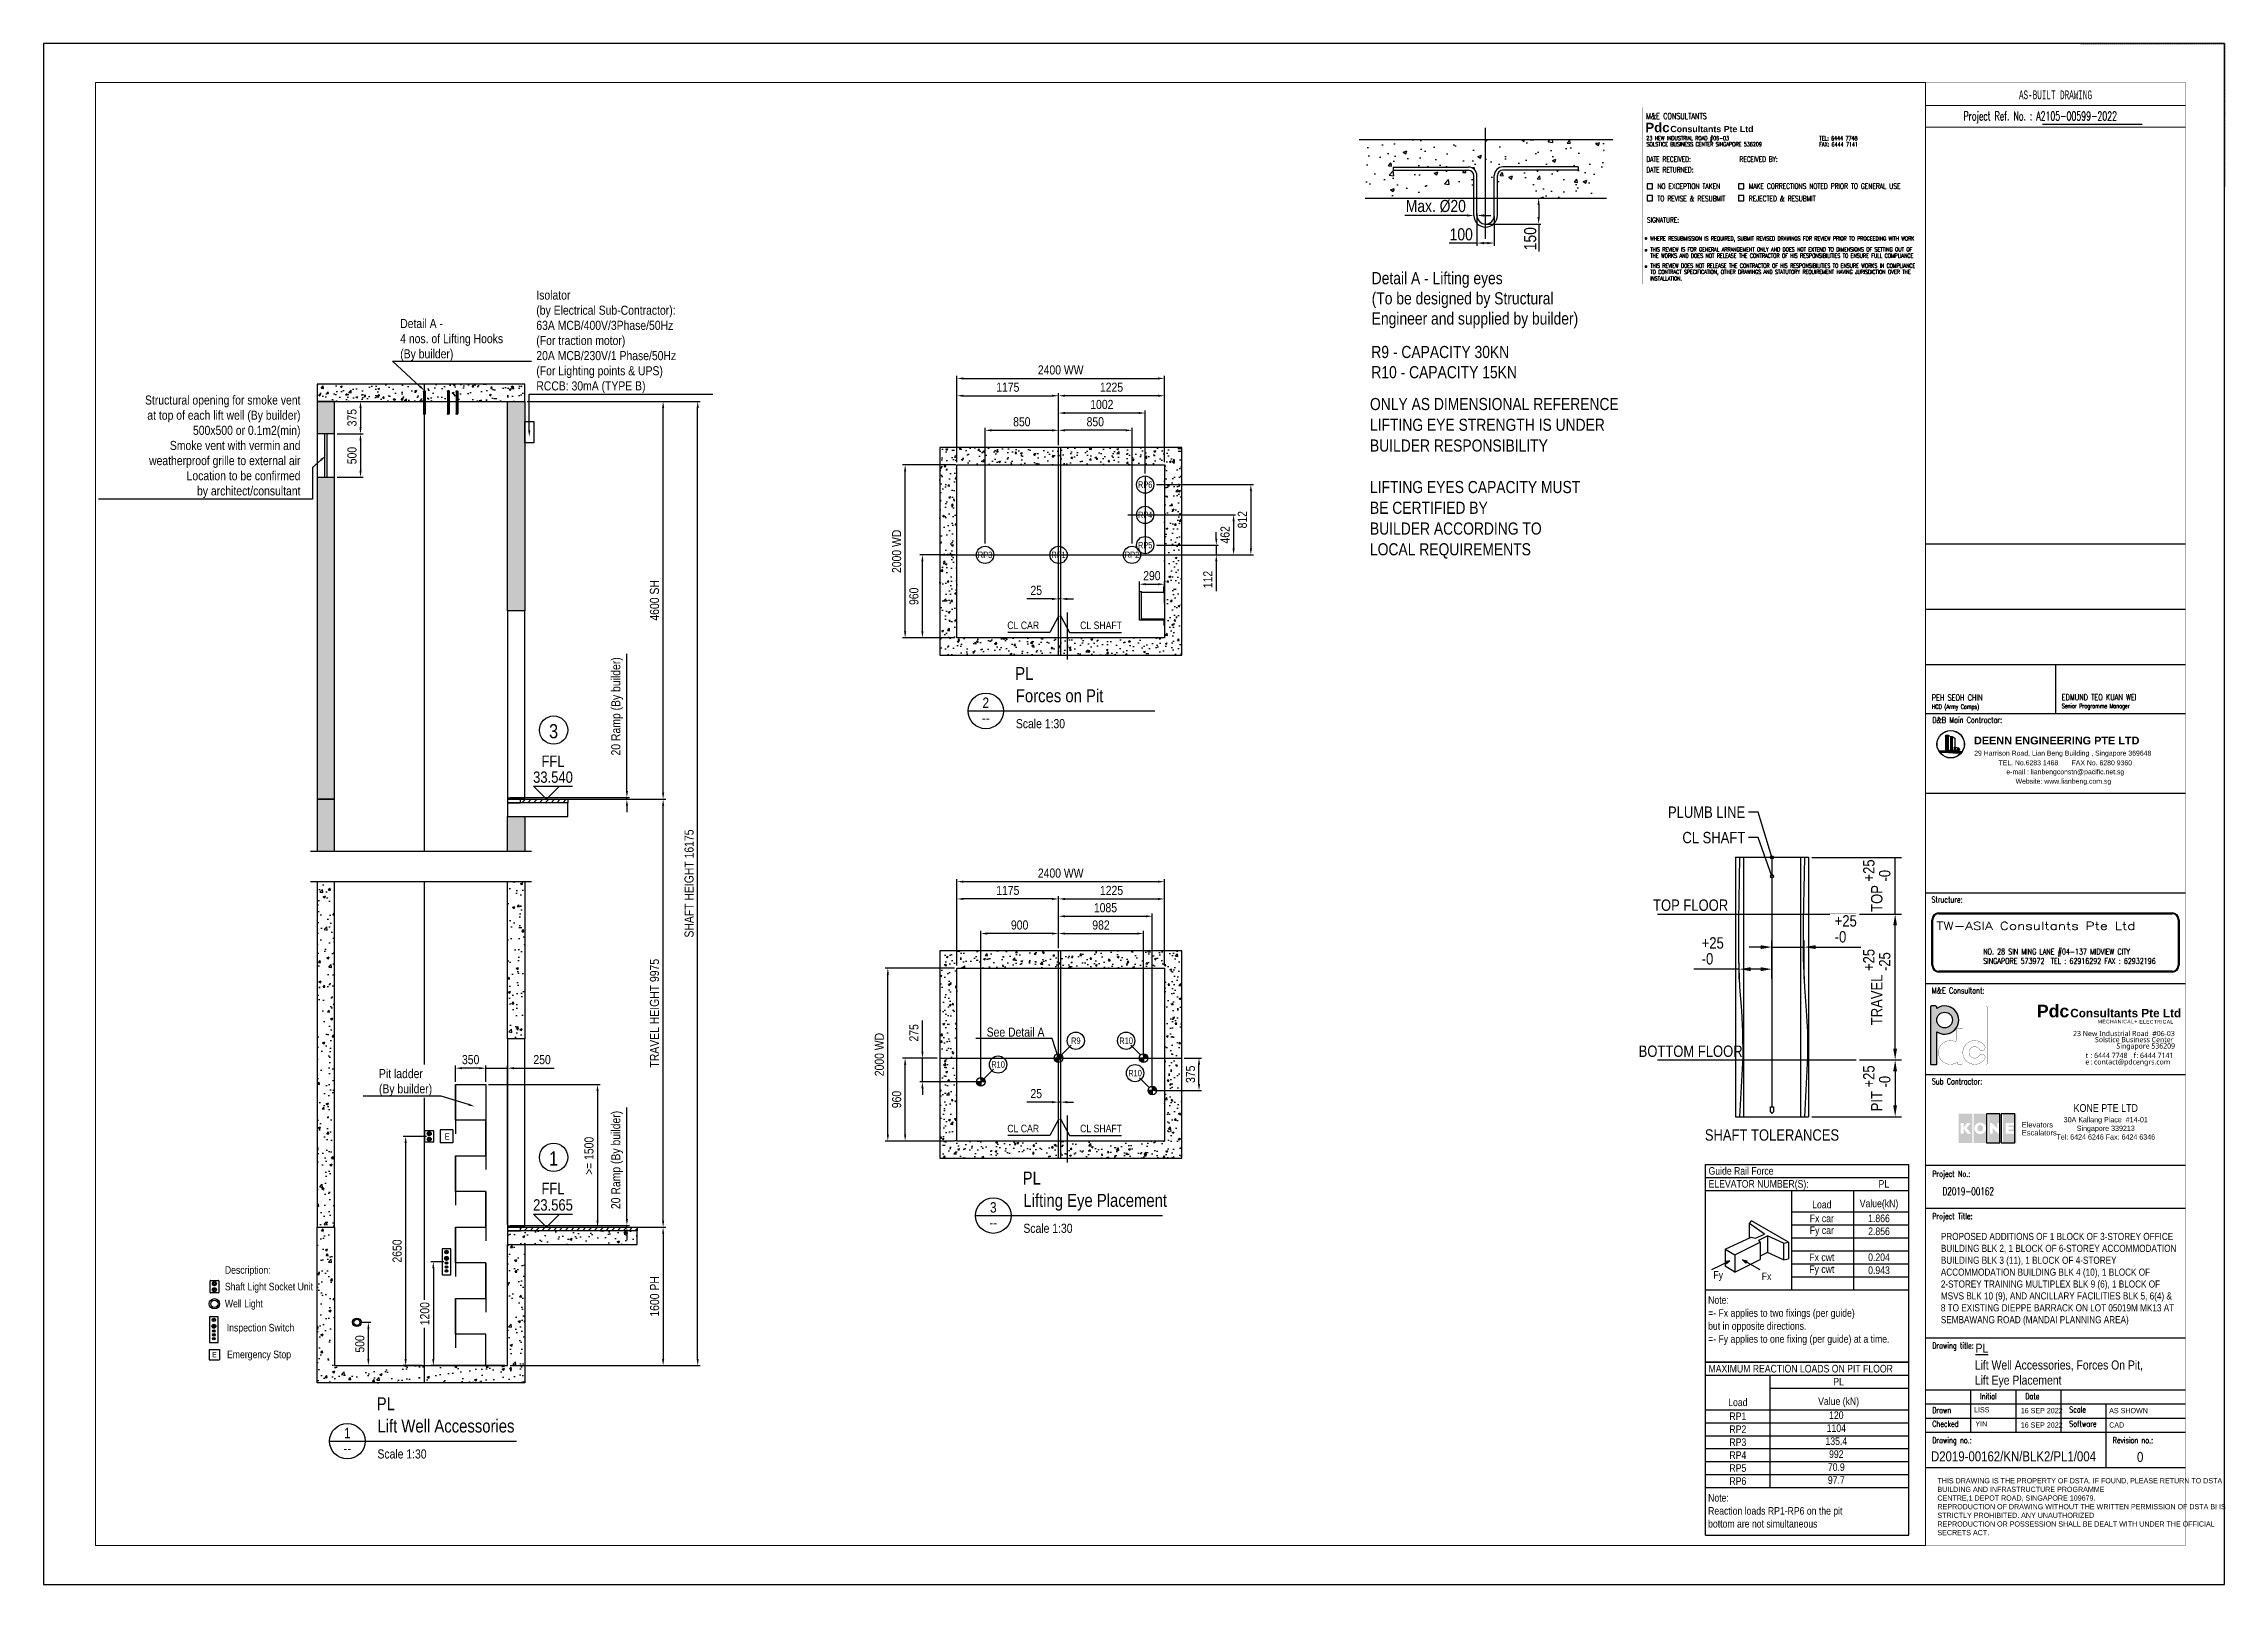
# Paper-space layout 'A1' of a CAD drawing. Header units: millimetres. Extents: x -167 to 674, y -226 to 368.
# The model-space entities are those that its viewports show. They can reach past a viewport. Long polylines and large blocks are cut down to what shows.
import ezdxf
from ezdxf import colors
from ezdxf.entities.mleader import LeaderData, LeaderLine
from ezdxf.enums import TextEntityAlignment as Align
from ezdxf.math import Vec2, Vec3

# ---------------------------------------------------------------- set-up
doc = ezdxf.new("R2010")
doc.units = ezdxf.units.MM
doc.header["$MEASUREMENT"] = 0
for name, pattern in [('ACAD_ISO02W100', [15, 12, -3]), ('ACAD_ISO10W100', [18, 12, -3, 0, -3]), ('CENTER', [2, 1.25, -0.25, 0.25, -0.25]), ('DASHED', [0.75, 0.5, -0.25]), ('DE-SELARANG TITLE BLOCK$0$DASHED', [0.75, 0.5, -0.25]), ('HIDDEN', [9.525, 6.35, -3.175])]:
    doc.linetypes.add(name, pattern=pattern)
for name, color, linetype in [('_KTI_CONTROL', 9, 'Continuous'), ('A-_ANOTTBLK----_E-', 7, 'Continuous'), ('A-_ANOTTBLK_--_N', 7, 'Continuous'), ('A-_ANOTTBLK_E-', 8, 'Continuous'), ('CONT_25', 1, 'Continuous'), ('CONT_35', 2, 'Continuous'), ('CONT_70', 4, 'Continuous'), ('DASH_25', 1, 'ACAD_ISO02W100'), ('DASH_35', 2, 'ACAD_ISO02W100'), ('DASHD_25', 1, 'ACAD_ISO10W100'), ('DASHD_35', 2, 'ACAD_ISO10W100'), ('DIM_35', 7, 'Continuous'), ('HATCH_35', 2, 'Continuous'), ('SHEET', 1, 'Continuous'), ('TBLK', 7, 'Continuous'), ('TEXT_35', 2, 'Continuous'), ('TEXT_DWGTITLE', 7, 'Continuous'), ('TITBK', 7, 'Continuous'), ('TITLEBLOCK', 7, 'Continuous'), ('TITLEBLOCK TUAS$0$TITLE', 255, 'Continuous')]:
    doc.layers.add(name, color=color, linetype=linetype)
for name, color, linetype, lineweight in [('A-_ANOTTBLK_P', 7, 'Continuous', 9), ('ANOTTBLK', 8, 'Continuous', 5), ('comment', 5, 'Continuous', 25), ('TITLE BLOCK$0$TB', 7, 'Continuous', 13)]:
    doc.layers.add(name, color=color, linetype=linetype, lineweight=lineweight)
doc.styles.add('Arial', font='arial.ttf', dxfattribs={"width": 0.8, "height": 90})
doc.styles.add('Arial Main', font='ARIALN.TTF')
doc.styles.add('Arial Narrow', font='ARIALN.TTF', dxfattribs={"height": 100})
doc.styles.add('ARIAL-N', font='ARIALN.TTF')
doc.styles.add('MtXpl_Trebuchet_MS', font='trebucbd.ttf')
doc.styles.add('PDC', font='arialbd.ttf', dxfattribs={"width": 0.9, "height": 300})
doc.styles.add('PDC-Add', font='trebuc.ttf')
doc.styles.add('ROMANC', font='')
doc.styles.add('RomanD', font='romand__.ttf', dxfattribs={"width": 1.3, "height": 3})
doc.styles.add('Romans', font='romans.shx', dxfattribs={"width": 0.75})
doc.styles.add('ROMANS-1', font='romans.shx', dxfattribs={"width": 0.7})
doc.styles.add('RomanS_6', font='romans__.ttf', dxfattribs={"width": 0.65, "height": 2.25})
doc.styles.add('SIMPLEX', font='simplex.shx', dxfattribs={"width": 0.65})
doc.styles.get("Standard").update_dxf_attribs({"font": 'monotxt.shx'})
doc.styles.add('Text0.7_romans', font='romans.shx', dxfattribs={"width": 0.7})
doc.styles.add('TITLEBLOCK TUAS$0$STYLE-WORKING', font='arial.ttf', dxfattribs={"height": 1.8})
doc.styles.add('X_1368_ TITLE BLK A1$0$X_1368_ TITLE BLK A1$0$Standard', font='txt_____.ttf')
doc.styles.get('ROMANC').set_extended_font_data('@Arial Unicode MS')
doc.dimstyles.new('KONE_30', dxfattribs={"dimscale": 30, "dimtxt": 3.5, "dimasz": 2.5, "dimexe": 1, "dimexo": 1, "dimgap": 1.5, "dimtad": 1, "dimdec": 0, "dimzin": 0, "dimdsep": 46, "dimtxsty": 'ARIAL-N', "dimcen": 0, "dimclrd": 256, "dimclre": 256, "dimclrt": 256, "dimadec": 1, "dimazin": 3, "dimtfac": 1, "dimtdec": 0, "dimtmove": 0, "dimatfit": 0, "dimfxl": 1, "dimtfill": 1, "dimtolj": 1, "dimtzin": 0, "dimarcsym": 0})
doc.dimstyles.new('KONE_mm', dxfattribs={"dimscale": 25, "dimtxt": 3.5, "dimasz": 3.5, "dimexe": 2, "dimexo": 1, "dimgap": 1.5, "dimtad": 1, "dimdec": 0, "dimrnd": 0.5, "dimzin": 0, "dimdsep": 46, "dimtxsty": 'Romans', "dimcen": 0, "dimclrd": 256, "dimclre": 256, "dimclrt": 256, "dimadec": 1, "dimazin": 3, "dimtfac": 1, "dimtdec": 0, "dimtmove": 0, "dimatfit": 3, "dimfxl": 1, "dimtfill": 1, "dimtolj": 1, "dimtzin": 0, "dimarcsym": 0})
pattern_1 = [(50, (0, 1965.1), (273.277, -23.909), [28.575, -314.325]), (355, (0, 1965.1), (-52.865, 286.585), [22.86, -251.461]), (100.4514, (22.77, 1963.1), (220.412, 262.677), [24.285, -267.135]), (46.184, (0, 2041.3), (406.619, -63.063), [42.862, -471.487]), (96.6356, (33.9, 2036.05), (356.106, 371.14), [36.428, -400.703]), (351.184, (0, 2041.3), (356.106, 371.14), [34.29, -377.19]), (21, (38.1, 2022.26), (227.4216, -153.398), [28.575, -314.325]), (326, (38.1, 2022.26), (92.703, 276.282), [22.86, -251.46]), (71.4514, (57.05, 2009.47), (320.125, 122.884), [24.285, -267.135]), (37.5, (0, 1965.11), (4.6329, 126.8326), [0, -248.412, 0, -255.27, 0, -252.4125]), (7.5, (0, 1965.1), (100.2295, 150.271), [0, -145.542, 0, -242.697, 0, -96.2025]), (327.5, (-84.96, 1965.11), (203.3859, -8.5931), [0, -95.25, 0, -297.18, 0, -394.335]), (317.5, (-123.06, 1965.1), (222.194, 38.1397), [0, -123.825, 0, -197.358, 0, -280.035])]

psp = doc.layouts.new('A1')

msp = doc.modelspace()

# ---------------------------------------------------------------- texts
at = {"color": 4, "style": 'ARIAL-N'}
msp.add_text('E', height=60, dxfattribs=at).set_placement((-10143.8, -2386.8))
at = {"layer": 'TEXT_35', "linetype": 'Continuous', "ltscale": 0.25, "style": 'ARIAL-N'}
msp.add_text('FFL', height=131.25, dxfattribs=at).set_placement((-6198.8, 4507.5), align=Align.MIDDLE)
at = {"layer": 'TEXT_35', "style": 'ARIAL-N'}
for s, p in [('Guide Rail Force', (7170.1, -230.5)), ('ELEVATOR NUMBER(S):', (7170.1, -380.5))]:
    msp.add_text(s, height=87.5, dxfattribs=at).set_placement(p, align=Align.MIDDLE_LEFT)
for s, p in [('PL', (9198.3, -380.5)), ('Fx car', (8480.7, -780.5)), ('Load', (8480.7, -618)), ('Value(kN)', (9142.1, -618)), ('1.866', (9142.1, -779.2)), ('Fy car', (8480.7, -930.5)), ('2.856', (9142.1, -929.2)), ('Fx cwt', (8480.7, -1230.5)), ('0.204', (9142.1, -1229.2)), ('Fy', (7282.6, -1446.4)), ('Fx', (7841.4, -1450.2)), ('Fy cwt', (8480.7, -1380.5)), ('0.943', (9142.1, -1379.2))]:
    msp.add_text(s, height=87.5, dxfattribs=at).set_placement(p, align=Align.MIDDLE)
for s, p in [('Description:', (-9994.8, -1420.3)), ('Well Light', (-9994.8, -1809.1)), ('Shaft Light Socket Unit ', (-9994.8, -1612.2)), ('Note:', (7165.2, -1768)), ('Inspection Switch', (-9972.8, -2087.7)), ('=- Fx applies to two fixings (per guide)', (7165.2, -1918)), ('but in opposite directions.', (7165.2, -2068)), ('=- Fy applies to one fixing (per guide) at a time.', (7165.2, -2218)), ('Emergency Stop', (-9970.2, -2397))]:
    msp.add_text(s, height=87.5, dxfattribs=at).set_placement(p)
at = {"layer": 'TEXT_35', "linetype": 'Continuous', "style": 'ARIAL-N'}
msp.add_text('MAXIMUM REACTION LOADS ON PIT FLOOR', height=87.5, dxfattribs=at).set_placement((7170.1, -2518), align=Align.MIDDLE_LEFT)
for s, p in [('PL', (8674.8, -2668)), ('Load', (7509.3, -2905.5)), ('RP1', (7509.3, -3068)), ('Value (kN)', (8674.8, -2905.5)), ('RP2', (7509.3, -3218)), ('RP3', (7509.3, -3368)), ('RP4', (7509.3, -3518)), ('RP5', (7509.3, -3668)), ('RP6', (7509.3, -3818))]:
    msp.add_text(s, height=87.5, dxfattribs=at).set_placement(p, align=Align.MIDDLE)
for s, p in [('120', (8648.4, -3056.1)), ('1104', (8648.4, -3206.1)), ('135.4', (8648.4, -3356.1)), ('992', (8648.4, -3506.1)), ('97.7', (8648.4, -3806.1)), ('70.9', (8648.4, -3656.1))]:
    msp.add_text(s, height=87.5, dxfattribs=at).set_placement(p, align=Align.MIDDLE_CENTER)
for s, p in [('Note:', (7165.2, -4055.5)), ('bottom are not simultaneous', (7165.2, -4355.5)), ('Reaction loads RP1-RP6 on the pit', (7165.2, -4206.1))]:
    msp.add_text(s, height=87.5, dxfattribs=at).set_placement(p)
at = {"layer": 'TEXT_DWGTITLE', "color": 7, "style": 'Arial Main'}
for s, height, p in [('Forces on Pit', 150, (-843.8, 5190.3)), ('Scale 1:30', 105, (-843.4, 4889.6)), ('Lifting Eye Placement', 150, (-756.9, -646.3)), ('Scale 1:30', 105, (-756.5, -947)), ('PL', 150, (-8237.7, -2998.4)), ('Lift Well Accessories', 150, (-8230.1, -3256.1)), ('Scale 1:30', 105, (-8229.6, -3556.8))]:
    msp.add_text(s, height=height, dxfattribs=at).set_placement(p)
for s, p in [('2', (-1192, 5124.1)), ('--', (-1192, 4947.4)), ('3', (-1105.1, -712.5)), ('--', (-1105.1, -889.2)), ('1', (-8578.3, -3322.2)), ('--', (-8578.3, -3499))]:
    msp.add_text(s, height=120, dxfattribs=at).set_placement(p, align=Align.CENTER)

# ---------------------------------------------------------------- blocks, each defined once
blk = doc.blocks.new('*X74')
at = {"color": 0}
for p, q in [((105083, 16093), (105267, 16278)), ((105083, 16111), (105250, 16278)), ((105083, 16129), (105232, 16278)), ((105083, 16146), (105214, 16278)), ((105083, 16164), (105197, 16278)), ((105083, 16182), (105179, 16278)), ((105083, 16199), (105161, 16278)), ((105083, 16217), (105144, 16278)), ((105083, 16235), (105126, 16278)), ((105083, 16252), (105108, 16278)), ((105083, 16270), (105090, 16278)), ((105083, 16076), (105281, 16274)), ((105083, 16058), (105281, 16257)), ((105083, 16040), (105281, 16239)), ((105083, 16023), (105281, 16221)), ((105083, 16005), (105281, 16203)), ((105083, 15987), (105281, 16186)), ((105083, 15970), (105281, 16168)), ((105083, 15952), (105281, 16150)), ((105083, 15934), (105281, 16133)), ((105083, 15917), (105281, 16115)), ((105083, 15899), (105281, 16097)), ((105083, 15881), (105281, 16080)), ((105083, 15863), (105281, 16062)), ((105083, 15846), (105281, 16044)), ((105083, 15828), (105281, 16027)), ((105083, 15810), (105281, 16009)), ((105083, 15793), (105281, 15991)), ((105083, 15775), (105281, 15974)), ((105083, 15757), (105281, 15956)), ((105083, 15740), (105281, 15938)), ((105083, 15722), (105281, 15921)), ((105083, 15704), (105281, 15903)), ((105083, 15687), (105281, 15885)), ((105083, 15669), (105281, 15868)), ((105083, 15651), (105281, 15850)), ((105083, 15634), (105281, 15832)), ((105083, 15616), (105281, 15815)), ((105083, 15598), (105281, 15797)), ((105083, 15581), (105281, 15779)), ((105083, 15563), (105281, 15762)), ((105083, 15545), (105281, 15744)), ((105083, 15528), (105281, 15726)), ((105083, 15510), (105281, 15709)), ((105083, 15492), (105281, 15691)), ((105083, 15475), (105281, 15673)), ((105083, 15457), (105281, 15655)), ((105083, 15439), (105281, 15638)), ((105083, 15422), (105281, 15620)), ((105083, 15404), (105281, 15602)), ((105083, 15386), (105281, 15585)), ((105083, 15369), (105281, 15567)), ((105083, 15351), (105281, 15549)), ((105083, 15333), (105281, 15532)), ((105083, 15315), (105281, 15514)), ((105083, 15298), (105281, 15496)), ((105083, 15280), (105281, 15479)), ((105083, 15262), (105281, 15461)), ((105084, 15247), (105281, 15443)), ((105102, 15247), (105281, 15426)), ((105120, 15247), (105281, 15408)), ((105137, 15247), (105281, 15390)), ((105155, 15247), (105281, 15373)), ((105173, 15247), (105281, 15355)), ((105191, 15247), (105281, 15337)), ((105208, 15247), (105281, 15320)), ((105226, 15247), (105281, 15302)), ((105244, 15247), (105281, 15284)), ((105261, 15247), (105281, 15267)), ((105279, 15247), (105281, 15249)), ((105438, 16078), (105543, 16182)), ((105438, 16096), (105525, 16182)), ((105438, 16113), (105507, 16182)), ((105438, 16131), (105490, 16182)), ((105438, 16149), (105472, 16182)), ((105438, 16166), (105454, 16182)), ((105438, 16060), (105546, 16168)), ((105438, 16042), (105546, 16150)), ((105438, 16025), (105546, 16132)), ((105438, 16007), (105546, 16115)), ((105438, 15989), (105546, 16097)), ((105438, 15972), (105546, 16079)), ((105438, 15954), (105546, 16062)), ((105438, 15936), (105546, 16044)), ((105438, 15919), (105546, 16026)), ((105438, 15901), (105546, 16009)), ((105438, 15883), (105546, 15991)), ((105438, 15866), (105546, 15973)), ((105438, 15848), (105546, 15956)), ((105438, 15830), (105546, 15938)), ((105438, 15813), (105546, 15920)), ((105438, 15795), (105546, 15903)), ((105438, 15777), (105546, 15885)), ((105438, 15760), (105546, 15867)), ((105438, 15742), (105546, 15850)), ((105438, 15724), (105546, 15832)), ((105438, 15707), (105546, 15814)), ((105438, 15689), (105546, 15797)), ((105438, 15671), (105546, 15779)), ((105438, 15654), (105546, 15761)), ((105438, 15636), (105546, 15743)), ((105438, 15618), (105546, 15726)), ((105438, 15601), (105546, 15708)), ((105438, 15583), (105546, 15690)), ((105438, 15565), (105546, 15673)), ((105438, 15548), (105546, 15655)), ((105438, 15530), (105546, 15637)), ((105438, 15512), (105546, 15620)), ((105438, 15494), (105546, 15602)), ((105438, 15477), (105546, 15584)), ((105438, 15459), (105546, 15567)), ((105438, 15441), (105546, 15549)), ((105438, 15424), (105546, 15531)), ((105438, 15406), (105546, 15514)), ((105438, 15388), (105546, 15496)), ((105438, 15371), (105546, 15478)), ((105438, 15353), (105546, 15461)), ((105438, 15335), (105546, 15443)), ((105438, 15318), (105546, 15425)), ((105438, 15300), (105546, 15408)), ((105438, 15282), (105546, 15390)), ((105438, 15265), (105546, 15372)), ((105441, 15250), (105546, 15355)), ((105459, 15250), (105546, 15337)), ((105476, 15250), (105546, 15319)), ((105494, 15250), (105546, 15302)), ((105512, 15250), (105546, 15284)), ((105529, 15250), (105546, 15266)), ((105686, 15441), (105689, 15445)), ((105686, 15424), (105707, 15445)), ((105686, 15406), (105724, 15445)), ((105686, 15388), (105742, 15445)), ((105686, 15371), (105750, 15435)), ((105686, 15353), (105750, 15418)), ((105686, 15335), (105750, 15400)), ((105686, 15318), (105750, 15382)), ((105686, 15300), (105750, 15364)), ((105686, 15282), (105750, 15347)), ((105686, 15265), (105750, 15329)), ((105686, 15247), (105750, 15311)), ((105692, 15236), (105750, 15294)), ((105710, 15236), (105750, 15276)), ((105728, 15236), (105750, 15258)), ((105745, 15236), (105750, 15241)), ((105886, 15394), (105893, 15401)), ((105886, 15377), (105910, 15401)), ((105886, 15359), (105928, 15401)), ((105886, 15341), (105941, 15396)), ((105886, 15324), (105941, 15378)), ((105886, 15306), (105941, 15360)), ((105886, 15288), (105941, 15343)), ((105886, 15271), (105941, 15325)), ((105886, 15253), (105941, 15307)), ((105892, 15241), (105941, 15290)), ((105910, 15241), (105941, 15272)), ((105928, 15241), (105941, 15254))]:
    blk.add_line(p, q, dxfattribs=at)
blk = doc.blocks.new('*X75')
at = {"color": 0}
for p, q in [((104618, 15191), (104621, 15194)), ((104622, 15182), (104634, 15194)), ((104627, 15174), (104647, 15194)), ((104632, 15165), (104661, 15194)), ((104637, 15157), (104674, 15194)), ((104642, 15149), (104687, 15194)), ((104647, 15141), (104700, 15194)), ((104652, 15133), (104714, 15194)), ((104658, 15125), (104727, 15194)), ((104663, 15117), (104740, 15194)), ((104668, 15109), (104753, 15194)), ((104674, 15101), (104767, 15194)), ((104684, 15098), (104780, 15194)), ((104697, 15098), (104793, 15194)), ((104711, 15098), (104806, 15194)), ((104724, 15098), (104820, 15194)), ((104737, 15098), (104833, 15194)), ((104750, 15098), (104846, 15194)), ((104764, 15098), (104859, 15194)), ((104777, 15098), (104873, 15194)), ((104790, 15098), (104886, 15194)), ((104803, 15098), (104899, 15194)), ((104817, 15098), (104912, 15194)), ((104830, 15098), (104926, 15194)), ((104843, 15098), (104939, 15194)), ((104857, 15098), (104952, 15194)), ((104870, 15098), (104966, 15194)), ((104883, 15098), (104979, 15194)), ((104896, 15098), (104992, 15194)), ((104910, 15098), (105005, 15194)), ((104923, 15098), (105019, 15194)), ((104936, 15098), (105032, 15194)), ((104949, 15098), (105045, 15194)), ((104963, 15098), (105058, 15194)), ((104976, 15098), (105072, 15194)), ((104989, 15098), (105085, 15194)), ((105002, 15098), (105098, 15194)), ((105016, 15098), (105111, 15194)), ((105029, 15098), (105125, 15194)), ((105042, 15098), (105138, 15194)), ((105055, 15098), (105151, 15194)), ((105069, 15098), (105164, 15194)), ((105082, 15098), (105178, 15194)), ((105095, 15098), (105191, 15194)), ((105108, 15098), (105204, 15194)), ((105122, 15098), (105217, 15194)), ((105135, 15098), (105231, 15194)), ((105148, 15098), (105244, 15194)), ((105161, 15098), (105257, 15194)), ((105175, 15098), (105270, 15194)), ((105188, 15098), (105284, 15194)), ((105201, 15098), (105297, 15194)), ((105214, 15098), (105304, 15187)), ((105228, 15098), (105304, 15175)), ((105241, 15098), (105318, 15175)), ((105254, 15098), (105331, 15175)), ((105268, 15098), (105344, 15175)), ((105281, 15098), (105357, 15175)), ((105294, 15098), (105371, 15175)), ((105305, 15082), (105397, 15175)), ((105307, 15098), (105384, 15175)), ((105318, 15082), (105410, 15175)), ((105331, 15082), (105424, 15175)), ((105344, 15082), (105437, 15175)), ((105358, 15082), (105450, 15175)), ((105371, 15082), (105463, 15175)), ((105384, 15082), (105477, 15175)), ((105397, 15082), (105490, 15175)), ((105411, 15082), (105503, 15175)), ((105424, 15082), (105516, 15175)), ((105437, 15082), (105530, 15175)), ((105450, 15082), (105543, 15175)), ((105464, 15082), (105556, 15175)), ((105477, 15082), (105569, 15175)), ((105490, 15082), (105583, 15175)), ((105503, 15082), (105596, 15175)), ((105517, 15082), (105609, 15175)), ((105530, 15082), (105623, 15175)), ((105543, 15082), (105619, 15158)), ((105556, 15082), (105629, 15155)), ((105570, 15082), (105643, 15155)), ((105583, 15082), (105656, 15155)), ((105596, 15082), (105669, 15155)), ((105610, 15082), (105682, 15155)), ((105623, 15082), (105696, 15155)), ((105623, 15069), (105709, 15155)), ((105626, 15059), (105722, 15155)), ((105640, 15059), (105735, 15155)), ((105653, 15059), (105749, 15155)), ((105666, 15059), (105762, 15155)), ((105679, 15059), (105775, 15155)), ((105693, 15059), (105788, 15155)), ((105706, 15059), (105802, 15155)), ((105719, 15059), (105815, 15155)), ((105732, 15059), (105828, 15155)), ((105746, 15059), (105841, 15155)), ((105759, 15059), (105855, 15155)), ((105772, 15059), (105868, 15155)), ((105786, 15059), (105881, 15155)), ((105799, 15059), (105895, 15155)), ((105812, 15059), (105908, 15155)), ((105825, 15059), (105921, 15155)), ((105839, 15059), (105934, 15155)), ((105852, 15059), (105948, 15155)), ((105865, 15059), (105961, 15155)), ((105878, 15059), (105974, 15155)), ((105892, 15059), (105987, 15155)), ((105905, 15059), (106001, 15155)), ((105918, 15059), (106014, 15155)), ((105931, 15059), (106027, 15155)), ((105945, 15059), (106040, 15155)), ((105958, 15059), (106054, 15155)), ((105971, 15059), (106067, 15155)), ((105984, 15059), (106080, 15155)), ((105998, 15059), (106093, 15155)), ((106011, 15059), (106107, 15155)), ((106024, 15059), (106120, 15155)), ((106037, 15059), (106133, 15155)), ((106051, 15059), (106146, 15155)), ((106064, 15059), (106160, 15155)), ((106077, 15059), (106173, 15155)), ((106090, 15059), (106186, 15155)), ((106104, 15059), (106199, 15155)), ((106117, 15059), (106213, 15155)), ((106130, 15059), (106226, 15155)), ((106143, 15059), (106239, 15155)), ((106170, 15059), (106222, 15112)), ((106183, 15059), (106185, 15061))]:
    blk.add_line(p, q, dxfattribs=at)
blk = doc.blocks.new('pdc logo')
at = {"layer": '_KTI_CONTROL'}
h = blk.add_hatch(color=5, dxfattribs=at)
h.dxf.hatch_style = 1
h.paths.add_polyline_path([(2157.64, -611.18, -1), (2152.79, -611.18, -1)], flags=16)
edge = h.paths.add_edge_path()
edge.add_arc((2152.39, -607.24), 0.4, 360, 450)
edge.add_line((2152.39, -606.84), (2151.19, -606.84))
edge.add_arc((2151.19, -607.16), 0.32, 90, 180)
edge.add_line((2150.87, -607.16), (2150.87, -624.62))
edge.add_arc((2151.19, -624.62), 0.32, 180, 270)
edge.add_line((2151.19, -624.94), (2152.47, -624.94))
edge.add_arc((2152.47, -624.62), 0.32, 270, 360)
edge.add_line((2152.79, -624.62), (2152.79, -614.79))
edge.add_arc((2155.21, -611.18), 4.34, 236.10561, 450)
edge.add_arc((2155.21, -611.18), 4.34, 90, 123.89439)
edge.add_line((2152.79, -607.58), (2152.79, -607.24))
blk.add_line((2151.83, -612.12), (2151.83, -612.12), dxfattribs=at)
at = {"layer": '_KTI_CONTROL', "color": 5}
for p, q in [((2160.15, -613.94), (2160.15, -613.94)), ((2166.73, -620.61), (2166.73, -620.61)), ((2166.73, -621.72), (2166.73, -621.72))]:
    blk.add_line(p, q, dxfattribs=at)
at = {"layer": '_KTI_CONTROL'}
blk.add_lwpolyline([(2151.27, -624.94, 0.08, 0.08, 0), (2167.96, -624.94, 0.08, 0.08, 0.414214), (2168.36, -624.54, 0.08, 0.08, 0), (2168.36, -607.24, 0.08, 0.08, 0.414214), (2167.96, -606.84, 0.08, 0.08, 0), (2151.27, -606.84, 0.08, 0, 0.414214), (2150.87, -607.24, 0, 0, 0), (2150.87, -624.54, 0, 0.08, 0.414214)], format="xyseb", close=True, dxfattribs=at)
blk.add_lwpolyline([(2152.79, -607.58), (2152.79, -607.24, 0.414214), (2152.39, -606.84), (2151.19, -606.84, 0.414214), (2150.87, -607.16), (2150.87, -624.62, 0.414214), (2151.19, -624.94), (2152.47, -624.94, 0.414214), (2152.79, -624.62), (2152.79, -614.79, 1.350121), (2155.21, -606.84)], format="xyb", dxfattribs=at)
at = {"layer": '_KTI_CONTROL', "color": 5, "const_width": 0.08}
for points in [[(2159.15, -624.26, 0.604222), (2159.03, -624.19, -1.673231), (2158.32, -617.77, 0.53158), (2158.76, -617.47), (2158.76, -614.06, -0.414214), (2159.16, -613.66), (2160.28, -613.66, -0.414214), (2160.68, -614.06), (2160.68, -624.54, -0.414214), (2160.36, -624.86), (2159.55, -624.86, -0.414214), (2159.15, -624.46)], [(2166.73, -621.72, -0.600855), (2167.53, -623.22, -3.270946), (2167.53, -619.12, -0.600855), (2166.73, -620.61, -0.249332), (2165.93, -620.19, 3.270946), (2165.93, -622.15, -0.249332)]]:
    blk.add_lwpolyline(points, format="xyb", close=True, dxfattribs=at)
blk.add_lwpolyline([(2158.7, -621.17, 1712.893325), (2158.7, -621.17)], format="xyb", dxfattribs=at)
at = {"layer": '_KTI_CONTROL'}
blk.add_circle((2155.21, -611.18), 2.42, dxfattribs=at)
blk.add_arc((2155.21, -611.18), 4.34, 236.10561, 123.89439, dxfattribs=at)
blk = doc.blocks.new('A$C62FE11C2')
at = {"layer": '_KTI_CONTROL', "xscale": 1.25, "yscale": 1.25, "zscale": 1.25}
blk.add_blockref('pdc logo', (-2684.72, 783.68), dxfattribs=at)
at = {"layer": '_KTI_CONTROL', "color": 5, "style": 'PDC'}
blk.add_text('Pdc ', height=4.86, dxfattribs=at).set_placement((44.89, 20.75))
at = {"layer": '_KTI_CONTROL', "color": 7, "style": 'PDC'}
blk.add_text('Consultants Pte Ltd', height=3.24, dxfattribs=at).set_placement((57.75, 20.77))
at = {"layer": 'A-_ANOTTBLK_E-', "color": 7}
for s, style, p in [('23 New Industrial Road  #06-03', 'PDC-Add', (58.84, 13.51)), ('Solstice Business Center', 'PDC-Add', (67.29, 11.16)), ('Singapore 536209', 'PDC-Add', (75.56, 8.71)), (': contact@pdcengrs.com', 'MtXpl_Trebuchet_MS', (65.5, 2.58)), (': 6444 7748 ', 'PDC-Add', (65.54, 5.08)), (': 6444 7141', 'PDC-Add', (83.25, 5.08))]:
    blk.add_text(s, height=2, dxfattribs=dict(at, style=style)).set_placement(p)
at = {"layer": 'A-_ANOTTBLK_E-', "color": 5, "style": 'MtXpl_Trebuchet_MS'}
for s, p in [('e', (63.56, 2.58)), ('t', (63.71, 5.08)), ('f', (82.16, 5.08))]:
    blk.add_text(s, height=2, dxfattribs=at).set_placement(p)
at = {"layer": 'A-_ANOTTBLK_E-', "color": 7, "char_height": 1.3867, "width": 77.2836, "attachment_point": 1, "style": 'X_1368_ TITLE BLK A1$0$X_1368_ TITLE BLK A1$0$Standard'}
for s, insert in [('{\\fArial|b0|i0|c0|p34;\\T1.1;MECHANICAL}', (68.35, 19.8)), ('{\\fArial|b0|i0|c0|p34;\\T1.1;+}', (82.5, 19.8)), ('{\\fArial|b0|i0|c0|p34;\\T1.1;ELECTRICAL    }', (84.4, 19.74))]:
    blk.add_mtext(s, dxfattribs=dict(at, insert=insert))
blk = doc.blocks.new('KONE')
at = {"layer": 'TITLEBLOCK TUAS$0$TITLE'}
h = blk.add_hatch(color=7, dxfattribs=at)
h.paths.add_polyline_path([(-37.44, -5.55), (-32.26, -5.55), (-32.26, 5.71), (-37.44, 5.71)])
h.paths.add_polyline_path([(-35.56, 2.15), (-35.56, 0.32), (-34.14, 2.15), (-32.8, 2.15), (-34.36, 0.17), (-32.69, -2.05), (-34.09, -2.05), (-35.56, -0.06), (-35.56, -2.05), (-36.7, -2.05), (-36.7, 2.15)], flags=16)
h.paths.add_polyline_path([(-31.75, 5.71), (-31.75, -5.55), (-26.57, -5.55), (-26.57, 5.71)])
h.paths.add_polyline_path([(-27.58, 1.67), (-27.42, 1.48), (-27.29, 1.31), (-27.18, 1.12), (-27.09, 0.93), (-27.02, 0.7), (-26.97, 0.5), (-26.94, 0.27), (-26.94, 0.02), (-26.95, -0.21), (-27, -0.46), (-27.05, -0.66), (-27.13, -0.85), (-27.22, -1.04), (-27.34, -1.22), (-27.48, -1.39), (-27.66, -1.58), (-27.88, -1.74), (-28.05, -1.84), (-28.25, -1.94), (-28.45, -2.01), (-28.65, -2.06), (-28.87, -2.1), (-29.08, -2.11), (-29.32, -2.11), (-29.55, -2.09), (-29.76, -2.04), (-29.98, -1.97), (-30.18, -1.89), (-30.36, -1.79), (-30.53, -1.68), (-30.74, -1.51), (-30.92, -1.3), (-31.03, -1.15), (-31.14, -0.97), (-31.23, -0.77), (-31.3, -0.54), (-31.35, -0.33), (-31.38, -0.1), (-31.38, 0.14), (-31.37, 0.38), (-31.33, 0.6), (-31.27, 0.82), (-31.19, 1.02), (-31.09, 1.21), (-30.97, 1.39), (-30.84, 1.55), (-30.7, 1.7), (-30.49, 1.87), (-30.26, 2.01), (-30.09, 2.09), (-29.87, 2.17), (-29.65, 2.23), (-29.44, 2.26), (-29.21, 2.27), (-28.98, 2.27), (-28.76, 2.24), (-28.53, 2.19), (-28.35, 2.14), (-28.15, 2.05), (-27.96, 1.95), (-27.78, 1.83)], flags=16)
h.paths.add_polyline_path([(-29.13, 1.29), (-28.92, 1.26), (-28.72, 1.19), (-28.53, 1.08), (-28.38, 0.94), (-28.24, 0.75), (-28.16, 0.56), (-28.09, 0.32), (-28.07, 0.04), (-28.1, -0.21), (-28.17, -0.44), (-28.27, -0.64), (-28.4, -0.81), (-28.56, -0.94), (-28.75, -1.05), (-28.97, -1.11), (-29.19, -1.13), (-29.4, -1.1), (-29.61, -1.03), (-29.8, -0.92), (-29.94, -0.78), (-30.07, -0.6), (-30.17, -0.38), (-30.23, -0.14), (-30.24, 0.12), (-30.22, 0.37), (-30.15, 0.6), (-30.04, 0.81), (-29.91, 0.97), (-29.74, 1.12), (-29.56, 1.21), (-29.36, 1.27)], flags=0)
h.paths.add_polyline_path([(-26.06, 5.71), (-26.06, -5.55), (-20.88, -5.55), (-20.88, 5.71)])
h.paths.add_polyline_path([(-22.62, 2.15), (-21.56, 2.15), (-21.56, -2.05), (-22.14, -2.05), (-24.31, 0.08), (-24.31, -2.05), (-25.37, -2.05), (-25.37, 2.15), (-24.72, 2.15), (-22.62, 0.1)], flags=16)
h.paths.add_polyline_path([(-20.36, 5.71), (-20.36, -5.55), (-15.18, -5.55), (-15.18, 5.71)])
h.paths.add_polyline_path([(-16.14, 2.15), (-16.14, 1.23), (-18.25, 1.23), (-18.25, 0.52), (-16.39, 0.52), (-16.39, -0.38), (-18.25, -0.38), (-18.25, -1.1), (-16.14, -1.1), (-16.14, -2.05), (-19.38, -2.05), (-19.38, 2.15)], flags=16)
at = {"layer": 'TITLEBLOCK TUAS$0$TITLE', "color": 7}
for points in [[(-21.56, -5.55), (-21.56, 5.71), (-26.74, 5.71), (-26.74, -5.55), (-21.56, -5.55), (-21.56, -5.55)], [(-15.87, -5.55), (-15.87, 5.71), (-21.05, 5.71), (-21.05, -5.55), (-15.87, -5.55), (-15.87, -5.55)]]:
    blk.add_lwpolyline(points, dxfattribs=at)
at = {"layer": 'TBLK', "insert": (19.25, 9.39), "char_height": 2, "width": 52.6633, "attachment_point": 2, "style": 'Arial Narrow'}
blk.add_mtext('{\\H1.5x;KONE PTE LTD \\P}30A Kallang Place  #14-01 \\PSingapore 339213 \\PTel: 6424 6246 Fax: 6424 6346', dxfattribs=at)
at = {"layer": 'TITLEBLOCK TUAS$0$TITLE', "color": 3, "linetype": 'Continuous', "lineweight": 13, "style": 'TITLEBLOCK TUAS$0$STYLE-WORKING'}
for s, p in [('Elevators', (-7.14, 1.47)), ('Escalators', (-6.39, -1.61))]:
    blk.add_text(s, height=2.065, rotation=0.0008, dxfattribs=at).set_placement(p, align=Align.MIDDLE)
blk = doc.blocks.new('A$C698e928d')
at = {"linetype": 'Continuous'}
for p, q in [((775.89, 354.61), (775.89, 335.76)), ((725.74, 161.63), (826, 161.63)), ((743.14, 75), (743.14, 58.64)), ((760.55, 75), (760.55, 58.64)), ((777.95, 75), (777.95, 58.64))]:
    blk.add_line(p, q, dxfattribs=at)
at = {"color": 7, "ltscale": 0.5}
for p, q in [((730.82, 321.36), (734.68, 321.36)), ((731.16, 320.82), (734.68, 320.82)), ((733.43, 327.41), (734.54, 327.41)), ((733.43, 321.65), (734.54, 321.65)), ((733.43, 321.54), (734.54, 321.54)), ((734.54, 327.41), (735.42, 326.88)), ((734.54, 327.41), (734.54, 321.65)), ((734.54, 321.65), (735.42, 321.67)), ((734.54, 321.54), (735.42, 321.56)), ((734.68, 321.36), (734.63, 321.25)), ((734.63, 321.25), (736.48, 321.25)), ((734.68, 320.82), (734.64, 320.73)), ((734.64, 320.73), (736.49, 320.73)), ((735.42, 326.88), (736.02, 326.88)), ((735.42, 326.88), (735.42, 321.67)), ((735.42, 321.67), (736.02, 321.67)), ((735.42, 321.56), (736.02, 321.56)), ((736.02, 326.88), (736.02, 321.67)), ((736.02, 326.88), (736.99, 326.23)), ((736.02, 321.67), (736.8, 321.68)), ((736.02, 321.56), (736.8, 321.57)), ((736.48, 321.25), (736.42, 321.14)), ((736.42, 321.14), (739.96, 321.14)), ((736.49, 320.73), (736.42, 320.6)), ((736.42, 320.6), (739.58, 320.6)), ((736.8, 322.76), (737.16, 322.76)), ((736.8, 322.76), (736.8, 321.59)), ((736.8, 321.59), (737.16, 321.59)), ((736.8, 321.57), (736.8, 321.48)), ((736.8, 321.48), (737.16, 321.48)), ((736.99, 326.23), (736.99, 322.76)), ((737.16, 322.76), (737.16, 321.59)), ((737.16, 322.76), (737.92, 322.62)), ((737.16, 321.59), (737.92, 321.62)), ((737.16, 321.48), (737.92, 321.51)), ((737.92, 322.62), (737.92, 321.62)), ((737.92, 322.51), (738.22, 322.51)), ((737.92, 321.62), (738.22, 321.62)), ((737.92, 321.51), (738.22, 321.51)), ((738.22, 322.51), (738.42, 322.48)), ((738.22, 322.51), (738.22, 321.62)), ((738.22, 321.62), (738.89, 321.65)), ((738.23, 321.51), (738.89, 321.54)), ((738.89, 321.93), (738.89, 321.65))]:
    blk.add_line(p, q, dxfattribs=at)
for p, q in [((728.23, 238.7), (728.23, 256.2)), ((728.53, 238.7), (728.53, 256.2)), ((730.88, 258.85), (820.87, 258.85)), ((730.88, 258.55), (820.87, 258.55)), ((823.22, 256.2), (823.22, 238.7)), ((823.52, 256.2), (823.52, 238.7)), ((820.87, 236.35), (730.88, 236.35)), ((820.87, 236.05), (730.88, 236.05))]:
    blk.add_line(p, q)
blk.add_lwpolyline([(841, 0), (841, 594), (0, 594), (0, 0)], close=True)
at = {"const_width": 0.05}
for points in [[(826, 15), (826, 579), (20, 579), (20, 15)], [(725.74, 579), (826, 579), (826, 15), (725.74, 15)], [(616.74, 501.31), (716.69, 501.31), (716.69, 569.45), (616.74, 569.45)]]:
    blk.add_lwpolyline(points, close=True, dxfattribs=at)
at = {"color": 7}
for points in [[(617.66, 518.89, 0.569, 0.569, 1), (618.22, 518.89, 0.569, 0.569, 1)], [(617.66, 514.32, 0.569, 0.569, 1), (618.22, 514.32, 0.569, 0.569, 1)], [(617.66, 508.03, 0.569, 0.569, 1), (618.22, 508.03, 0.569, 0.569, 1)]]:
    blk.add_lwpolyline(points, format="xyseb", close=True, dxfattribs=at)
at = {"color": 7, "ltscale": 0.5, "const_width": 0.0279}
for points in [[(733.43, 327.41), (734.54, 327.41), (734.54, 321.65), (733.43, 321.65)], [(735.42, 326.88), (736.02, 326.88), (736.02, 321.67), (735.42, 321.67)], [(736.8, 322.76), (737.16, 322.76), (737.16, 321.59), (736.8, 321.59)], [(737.92, 322.51), (738.22, 322.51), (738.22, 321.62), (737.92, 321.62)]]:
    blk.add_lwpolyline(points, close=True, dxfattribs=at)
at = {"color": 7, "linetype": 'Continuous'}
for points in [[(725.76, 305), (826.02, 305)], [(725.76, 266.63), (826.02, 266.63)], [(725.76, 231.63), (826.02, 231.63)], [(725.76, 196.63), (826.02, 196.63)]]:
    blk.add_lwpolyline(points, dxfattribs=at)
at = {"color": 7, "ltscale": 0.5}
for radius in [5.28, 5.26]:
    blk.add_circle((735.45, 323.88), radius, dxfattribs=at)
for centre, radius, start, end in [((738.33, 321.93), 0.559, 0, 80.55011), ((735.45, 323.88), 5.28, 318.90446, 326.22834)]:
    blk.add_arc(centre, radius, start, end, dxfattribs=at)
for centre, radius, start, end in [((730.88, 256.2), 2.65, 90, 180), ((730.88, 256.2), 2.35, 90, 180), ((820.87, 256.2), 2.65, 0, 90), ((820.87, 256.2), 2.35, 0, 90), ((730.88, 238.7), 2.65, 180, 270), ((730.88, 238.7), 2.35, 180, 270), ((820.87, 238.7), 2.65, 270, 0), ((820.87, 238.7), 2.35, 270, 0)]:
    blk.add_arc(centre, radius, start, end)
at = {"layer": 'A-_ANOTTBLK----_E-', "color": 7}
for p, q in [((725.74, 145), (826, 145)), ((725.74, 95), (826, 95)), ((725.74, 75), (826, 75)), ((725.74, 69.55), (826, 69.55)), ((725.74, 64.09), (826, 64.09)), ((725.74, 58.64), (826, 58.64)), ((725.74, 45), (826, 45))]:
    blk.add_line(p, q, dxfattribs=at)
for points in [[(725.79, 401.19), (826.05, 401.19)], [(725.79, 375.99), (826.05, 375.99)], [(725.76, 354.61), (826.02, 354.61)], [(725.76, 335.76), (826.02, 335.76)], [(795.35, 45), (795.35, 69.55)]]:
    blk.add_lwpolyline(points, dxfattribs=at)
at = {"layer": 'A-_ANOTTBLK_--_N', "color": 7}
blk.add_lwpolyline([(770.81, 562.99), (809.33, 562.99)], dxfattribs=at)
at = {"layer": 'comment'}
for points in [[(620.4, 540.01), (618.35, 540.01), (618.35, 537.96), (620.4, 537.96)], [(655.66, 540.01), (653.61, 540.01), (653.61, 537.96), (655.66, 537.96)], [(620.4, 535.45), (618.35, 535.45), (618.35, 533.4), (620.4, 533.4)], [(655.66, 535.45), (653.61, 535.45), (653.61, 533.4), (655.66, 533.4)]]:
    blk.add_lwpolyline(points, close=True, dxfattribs=at)
at = {"layer": 'Defpoints', "color": 8, "linetype": 'DE-SELARANG TITLE BLOCK$0$DASHED'}
for p, q in [((785.63, 594), (841, 594)), ((785.63, 594), (841, 594)), ((841, 594), (841, 538.63)), ((841, 594), (841, 538.63)), ((841, 0), (841, 55.37)), ((841, 0), (841, 55.37)), ((785.62, 0), (841, 0)), ((785.62, 0), (841, 0)), ((785.62, 0), (841, 0)), ((785.62, 0), (841, 0)), ((785.63, 0), (841, 0)), ((785.63, 0), (841, 0)), ((785.63, 0), (841, 0)), ((785.63, 0), (841, 0)), ((785.63, 0), (841, 0)), ((785.63, 0), (841, 0))]:
    blk.add_line(p, q, dxfattribs=at)
at = {"layer": 'TITLE BLOCK$0$TB', "linetype": 'Continuous'}
for p, q in [((725.74, 570.19), (826, 570.19)), ((725.74, 561.83), (826, 561.83))]:
    blk.add_line(p, q, dxfattribs=at)
at = {"color": 7, "ltscale": 0.5, "xscale": 0.0055876800387864, "yscale": 0.0055876800387864, "zscale": 0.0055886873629114}
for name in ['*X75', '*X74']:
    blk.add_blockref(name, (146.25, 236.44), dxfattribs=at)
blk.add_blockref('KONE', (776, 175.76))
at = {"layer": '_KTI_CONTROL'}
blk.add_blockref('A$C62FE11C2', (723.82, 197.86), dxfattribs=at)
at = {"color": 7, "style": 'Romans', "width": 0.7}
for s, height, p in [('23 NEW INDUSTRIAL ROAD #06-03', 1.5779, (618.08, 556.75)), ('SOLSTICE BUSINESS CENTER SINGAPORE 536209', 1.5779, (618.15, 554.43)), ('TEL: 6444 7748', 1.5779, (684.82, 556.71)), ('FAX: 6444 7141', 1.5779, (684.77, 554.39)), ('THIS REVIEW IS FOR GENERAL ARRANGEMENT ONLY AND DOES NOT EXTEND TO DIMENSIONS OF SETTING OUT OF', 1.5637, (619.57, 513.87)), ('THE WORKS AND DOES NOT RELEASE THE CONTRACTOR OF HIS RESPONSIBILITIES TO ENSURE FULL COMPLIANCE', 1.5637, (619.57, 511.47)), ('WHERE RESUBMISSION IS REQUIRED, SUBMIT REVISED DRAWINGS FOR REVIEW PRIOR TO PROCEEDING WITH WORK ', 1.5637, (619.57, 518.1)), ('THIS REVIEW DOES NOT RELEASE THE CONTRACTOR OF HIS RESPONSIBILITIES TO ENSURE WORKS IN COMPLIANCE', 1.5637, (619.57, 507.61)), ('TO CONTRACT SPECIFICATION, OTHER DRAWINGS AND STATUTORY REQUIREMENT HAVING JURISDICTION OVER THE', 1.5637, (619.57, 505.21)), ('INSTALLATION.', 1.5637, (619.57, 502.68))]:
    blk.add_text(s, height=height, dxfattribs=at).set_placement(p)
at = {"color": 7, "ltscale": 0.5, "style": 'Arial'}
for s, p in [('29 Harrison Road, Lian Beng Building , Singapore 369648', (744.51, 319.51)), ('TEL. No.6283 1468       FAX No. 6280 9360', (753.9, 315.79))]:
    blk.add_text(s, height=1.9, rotation=0.0008, dxfattribs=at).set_placement(p)
for s, p in [('e-mail : lianbengconstn@pacific.net.sg', (779.64, 312.32)), ('Website: www.lianbeng.com.sg', (778.92, 308.7))]:
    blk.add_text(s, height=1.9, rotation=0.0008, dxfattribs=at).set_placement(p, align=Align.CENTER)
at = {"style": 'ARIAL-N'}
for s, p in [('LISS', (744.46, 67.32)), ('16 SEP 2022', (762.47, 67)), ('AS SHOWN', (796.57, 67)), ('YIN', (744.96, 61.88)), ('16 SEP 2022', (762.47, 61.44)), ('CAD', (796.57, 61.44))]:
    blk.add_text(s, height=2, dxfattribs=at).set_placement(p, align=Align.MIDDLE_LEFT)
blk.add_text('D2019-00162/KN/BLK2/PL1/004', height=3.8432, dxfattribs=at).set_placement((727.86, 47.45))
at = {"attachment_point": 1}
for s, insert, char_height, width, style in [('TW-ASIA Consultants Pte Ltd', (729.98, 255.37), 3, 108.7008, 'RomanD'), ('NO. 28 SIN MING LANE #04-137 MIDVIEW CITY ', (748, 245.08), 2.25, 67.0131, 'RomanS_6'), ('SINGAPORE 573972  TEL : 62916292 FAX : 62932196', (748, 241.45), 2.25, 75.9759, 'RomanS_6'), ('0', (807.3, 51.06), 3.84, 91.2185, 'ARIAL-N')]:
    blk.add_mtext(s, dxfattribs=dict(at, insert=insert, char_height=char_height, width=width, style=style))
at = {"insert": (745.02, 92.82), "char_height": 3.5, "attachment_point": 1, "style": 'ARIAL-N'}
blk.add_mtext_dynamic_manual_height_columns('{\\LPL}', width=19.2284, gutter_width=17.5, heights=[0], dxfattribs=at)
at = {"layer": '_KTI_CONTROL', "color": 5, "style": 'PDC'}
blk.add_text('Pdc ', height=3.645, dxfattribs=at).set_placement((617.7, 559.85))
at = {"layer": '_KTI_CONTROL', "color": 7, "style": 'PDC'}
blk.add_text('Consultants Pte Ltd', height=2.43, dxfattribs=at).set_placement((627.34, 559.87))
at = {"layer": 'A-_ANOTTBLK----_E-', "color": 7, "style": 'SIMPLEX', "width": 0.65}
for s, height, p in [('PEH SEOH CHIN', 2.2954, (728.18, 340.74)), ('EDMUND TEO KUAN WEI', 2.2954, (778.31, 340.86)), ('D&B Main Contractor:', 2.2954, (728.34, 332.1)), ('Structure: ', 2.2954, (728.01, 262.84)), ('Project No.:', 2.2954, (728.33, 157.13)), ('Project Title:', 2.2954, (728.32, 140.81)), ('Drawing title:', 2.2954, (728.32, 90.91)), ('Drawn', 2.295, (728.32, 66.05)), ('Initial', 2.295, (746.8, 71.36)), ('Date', 2.295, (764.2, 71.36)), ('Scale', 2.295, (781.14, 66.23)), ('Checked', 2.295, (728.32, 60.73)), ('Software', 2.295, (781.14, 60.77)), ('Drawing no.:', 2.2954, (728.32, 54.41)), ('Revision no.:', 2.2954, (797.92, 54.41))]:
    blk.add_text(s, height=height, dxfattribs=at).set_placement(p)
for s, p in [('M&E Consultant:', (728.15, 228.92)), ('Sub Contractor:', (728.15, 193.92))]:
    blk.add_text(s, height=2.2954, dxfattribs=at).set_placement(p, align=Align.MIDDLE_LEFT)
at = {"layer": 'A-_ANOTTBLK----_E-', "color": 7, "insert": (732.31, 152.98), "char_height": 2.9091, "width": 91.2185, "attachment_point": 1, "rotation": 359.99695, "style": 'ROMANS-1'}
blk.add_mtext('D2019-00162', dxfattribs=at)
at = {"layer": 'A-_ANOTTBLK----_E-', "color": 7, "insert": (731.66, 135.51), "char_height": 2.75, "width": 91.2185, "attachment_point": 1, "rotation": 359.99695}
blk.add_mtext('{\\fArial Narrow|b0|i0|c0|p34;\\C256;PROPOSED ADDITIONS OF 1 BLOCK OF 3-STOREY OFFICE BUILDING BLK 2, 1 BLOCK OF 6-STOREY ACCOMMODATION BUILDING BLK 3 (11), 1 BLOCK OF 4-STOREY ACCOMMODATION BUILDING BLK 4 (10), 1 BLOCK OF 2-STOREY TRAINING MULTIPLEX BLK 9 (6), 1 BLOCK OF MSVS BLK 10 (9), AND ANCILLARY FACILITIES BLK 5, 6(4) & 8 TO EXISTING DIEPPE BARRACK ON LOT 05019M MK13 AT SEMBAWANG ROAD (MANDAI PLANNING AREA)}', dxfattribs=at)
at = {"layer": 'A-_ANOTTBLK_--_N', "color": 7, "width": 0.6}
blk.add_text('AS-BUILT DRAWING', height=3.3884, rotation=0.00083, dxfattribs=at).set_placement((775.87, 572.57), align=Align.CENTER)
at = {"layer": 'A-_ANOTTBLK_--_N', "color": 7, "style": 'SIMPLEX', "width": 0.65}
blk.add_text('Project Ref. No. : A2105-00599-2022', height=3.3884, rotation=0.00083, dxfattribs=at).set_placement((740.4, 564.41))
at = {"layer": 'A-_ANOTTBLK_E-', "color": 7, "style": 'SIMPLEX', "width": 0.65}
for s, p in [('HCD (Army Camps)', (728.23, 337.49)), ('Senior Programme Manager', (778.29, 337.76))]:
    blk.add_text(s, height=1.742, rotation=359.99695, dxfattribs=at).set_placement(p)
at = {"layer": 'A-_ANOTTBLK_P', "insert": (730.34, 40.96), "char_height": 2, "attachment_point": 1, "style": 'ARIAL-N'}
blk.add_mtext_dynamic_manual_height_columns('THIS DRAWING IS THE PROPERTY OF DSTA. IF FOUND, PLEASE RETURN TO DSTA BUILDING AND INFRASTRUCTURE PROGRAMME\\PCENTRE,1 DEPOT ROAD, SINGAPORE 109679.\\PREPRODUCTION OF DRAWING WITHOUT THE WRITTEN PERMISSION OF DSTA BI IS STRICTLY PROHIBITED. ANY UNAUTHORIZED \\PREPRODUCTION OR POSSESSION SHALL BE DEALT WITH UNDER THE OFFICIAL SECRETS ACT.', width=93.2213, gutter_width=1, heights=[0], dxfattribs=at)
at = {"layer": 'ANOTTBLK', "color": 7, "linetype": 'Continuous', "style": 'Romans', "width": 0.65}
for s, height, p in [('M&E CONSULTANTS', 2.2775, (618, 564.94)), ('DATE RECEIVED:', 2.0498, (618.06, 548.42)), ('RECEIVED BY:', 2.0498, (654.02, 548.44)), ('DATE RETURNED:', 2.0498, (618.06, 544.36)), ('NO EXCEPTION TAKEN', 2.0953, (622.33, 537.97)), ('MAKE CORRECTIONS NOTED PRIOR TO GENERAL USE', 2.0953, (657.59, 538.02)), ('TO REVISE & RESUBMIT', 2.0953, (622.33, 533.21)), ('REJECTED & RESUBMIT', 2.0953, (657.59, 533.21)), ('SIGNATURE:', 2.05, (618.35, 524.98))]:
    blk.add_text(s, height=height, dxfattribs=at).set_placement(p)
at = {"layer": 'TITBK', "insert": (744.75, 86.32), "char_height": 3.5, "attachment_point": 1, "style": 'ARIAL-N'}
blk.add_mtext_dynamic_manual_height_columns('Lift Well Accessories, Forces On Pit, \\PLift Eye Placement', width=119.1795, gutter_width=17.5, heights=[0], dxfattribs=at)
at = {"layer": 'TITLEBLOCK', "insert": (744.43, 323.79), "char_height": 3, "width": 149.933, "attachment_point": 7, "line_spacing_factor": 0.72, "style": 'ROMANC'}
blk.add_mtext('{\\fArial|b1|i0|c0|p34;DEENN ENGINEERING PTE LTD}', dxfattribs=at)
blk = doc.blocks.new('Shaft_PitLadder_SectionView_CHN')
at = {"layer": 'CONT_70', "linetype": 'DASHED'}
blk.add_lwpolyline([(-150, 0), (150, 0), (150, -300), (-150, -300), (-150, 0), (-150, -600), (150, -600), (150, -300), (150, -900), (-150, -900), (-150, -600), (-150, -1200), (150, -1200), (150, -900), (150, -1500), (-150, -1500), (-150, -1200), (-150, -1800), (150, -1800), (150, -1500), (150, -2100), (-150, -2100), (-150, -1800), (-150, -2364), (150, -2364), (150, -2100)], dxfattribs=at)
blk = doc.blocks.new('M004650412_PL1_ShaftAccessories')
at = {"layer": 'HATCH_35'}
h = blk.add_hatch(dxfattribs=at)
h.set_pattern_fill('AR-CONC', color=254, scale=30)
h.paths.add_polyline_path([(36, 13455), (40, 13455), (40, 13468), (40, 13565), (-1200, 13565), (-1200, 13365), (36, 13365)])
h.paths.add_polyline_path([(274, 13565), (40, 13565), (40, 13468), (40, 13455), (44, 13455), (44, 13365), (298, 13365)])
h.paths.add_polyline_path([(1200, 13565), (274, 13565), (298, 13365), (311, 13365), (311, 13455), (320, 13455), (320, 13365), (411, 13365), (411, 13455), (420, 13455), (420, 13365), (1200, 13365)])
h = blk.add_hatch(dxfattribs=at)
h.set_pattern_fill('AR-CONC', color=254, scale=30)
h.paths.add_polyline_path([(-1000, 12490), (-1200, 12490), (-1200, 8765), (-1000, 8765)])
h.paths.add_polyline_path([(-1000, 8765), (-1200, 8765), (-1200, 8165), (-1000, 8165)])
h.paths.add_polyline_path([(1200, 8565), (1000, 8565), (1000, 8165), (1200, 8165)])
h.paths.add_polyline_path([(1000, 10945), (1200, 10945), (1200, 13365), (1000, 13365)])
h.paths.add_polyline_path([(-1000, 13365), (-1200, 13365), (-1200, 12990), (-1000, 12990)])
h = blk.add_hatch(dxfattribs=at)
h.set_pattern_fill('ANSI31', color=254, scale=15)
h.set_pattern_definition([(45, (0, 1965.105), (-33.67596, 33.67596), [])])
h.paths.add_polyline_path([(1700, 8725), (1150, 8725), (1150, 8765), (1700, 8765)])
h = blk.add_hatch(dxfattribs=at)
h.set_pattern_fill('AR-CONC', color=254, scale=1.5)
h.set_pattern_definition(pattern_1)
h.paths.add_polyline_path([(-1200, 7815), (-1200, 3815), (-1000, 3815), (-1000, 7815)])
h = blk.add_hatch(dxfattribs=at)
h.set_pattern_fill('AR-CONC', color=254, scale=1.5)
h.set_pattern_definition(pattern_1)
h.paths.add_polyline_path([(1200, 7815), (1200, 5995), (1000, 5995), (1000, 7815)])
h = blk.add_hatch(dxfattribs=at)
h.set_pattern_fill('AR-CONC', color=254, scale=1.5)
h.set_pattern_definition(pattern_1)
h.paths.add_polyline_path([(-1200, 2015), (-1200, 3815), (-1000, 3815), (-1000, 2215), (1000, 2215), (1000, 3615), (1200, 3615), (1200, 2015)])
h.paths.add_polyline_path([(2501, 3615), (2501, 3775), (1000, 3775), (1000, 3615)])
h = blk.add_hatch(dxfattribs=at)
h.set_pattern_fill('ANSI31', color=254, scale=15)
h.set_pattern_definition([(45, (801.136, 1965.105), (-33.676, 33.676), [])])
h.paths.add_polyline_path([(2501, 3775), (1150, 3775), (1150, 3815), (2501, 3815)])
at = {"layer": 'CONT_70'}
for p, q in [((45, 4802), (45, 4928)), ((50, 4933), (140, 4933)), ((140, 4797), (50, 4797)), ((86, 4823), (78, 4838)), ((78, 4837), (78, 4838)), ((85, 4822), (78, 4837)), ((85, 4822), (86, 4823)), ((94, 4834), (94, 4850)), ((96, 4850), (94, 4850)), ((96, 4834), (94, 4834)), ((96, 4834), (96, 4850)), ((104, 4823), (112, 4838)), ((105, 4822), (104, 4823)), ((105, 4822), (112, 4837)), ((112, 4837), (112, 4838)), ((145, 4928), (145, 4802)), ((245, 3560), (245, 3270)), ((340, 3565), (250, 3565)), ((345, 3270), (345, 3560)), ((292, 3444), (292, 3466)), ((292, 3464), (292, 3457)), ((292, 3464), (292, 3464)), ((292, 3457), (292, 3446)), ((292, 3446), (292, 3446)), ((295, 3410), (292, 3407)), ((292, 3407), (294, 3407)), ((295, 3364), (292, 3361)), ((292, 3361), (294, 3361)), ((294, 3349), (292, 3349)), ((292, 3349), (295, 3346)), ((294, 3303), (292, 3303)), ((292, 3303), (295, 3300)), ((294, 3407), (294, 3390)), ((294, 3390), (296, 3390)), ((294, 3361), (294, 3349)), ((296, 3320), (294, 3320)), ((294, 3320), (294, 3303)), ((298, 3407), (295, 3410)), ((297, 3361), (295, 3364)), ((295, 3346), (297, 3349)), ((295, 3300), (298, 3303)), ((296, 3390), (296, 3407)), ((296, 3407), (298, 3407)), ((296, 3361), (297, 3361)), ((296, 3349), (296, 3361)), ((297, 3349), (296, 3349)), ((296, 3303), (296, 3320)), ((298, 3303), (296, 3303)), ((298, 3444), (298, 3466)), ((297, 3457), (297, 3464)), ((297, 3464), (298, 3464)), ((297, 3446), (297, 3457)), ((298, 3446), (297, 3446)), ((250, 3265), (340, 3265))]:
    blk.add_line(p, q, dxfattribs=at)
at = {"layer": 'CONT_70', "linetype": 'DASHED'}
for p, q in [((370, 4940), (220, 4940)), ((220, 4940), (220, 4790)), ((370, 4940), (370, 4790)), ((370, 4790), (220, 4790))]:
    blk.add_line(p, q, dxfattribs=at)
at = {"layer": 'CONT_70'}
for points in [[(1200, 13565), (-1200, 13565), (-1200, 13365), (1200, 13365)], [(-1200, 8765), (-1000, 8765), (-1000, 13365), (-1200, 13365)], [(1200, 10945), (1000, 10945), (1000, 13365), (1200, 13365)], [(1200, 13134), (1304, 13134), (1304, 12888), (1200, 12888)], [(-1000, 12990), (-1200, 12990), (-1200, 12490), (-1000, 12490)], [(-1085, 12990), (-1115, 12990), (-1115, 12490), (-1085, 12490)], [(1000, 8765), (1200, 8765), (1200, 10945), (1000, 10945)], [(1000, 8725), (1150, 8725), (1150, 8765), (1000, 8765)], [(1700, 8565), (1700, 8725), (1000, 8725), (1000, 8565)], [(1700, 8725), (1150, 8725), (1150, 8765), (1700, 8765)], [(1000, 3815), (1200, 3815), (1200, 5995), (1000, 5995)], [(-1200, 2015), (-1200, 3815), (-1000, 3815), (-1000, 2215), (1000, 2215), (1000, 3615), (1200, 3615), (1200, 2015)], [(1000, 3775), (1150, 3775), (1150, 3815), (1000, 3815)], [(2501, 3775), (1150, 3775), (1150, 3815), (2501, 3815)], [(2501, 3615), (2501, 3775), (1000, 3775), (1000, 3615)]]:
    blk.add_lwpolyline(points, close=True, dxfattribs=at)
for points in [[(-1000, 8165), (-1000, 8765), (-1200, 8765), (-1200, 8165)], [(1000, 8165), (1000, 8565), (1200, 8565), (1200, 8165)], [(-1200, 7815), (-1200, 3815), (-1000, 3815), (-1000, 7815)], [(1200, 7815), (1200, 5995), (1000, 5995), (1000, 7815)]]:
    blk.add_lwpolyline(points, dxfattribs=at)
for centre, radius in [((95, 4897), 23), ((95, 4834), 23), ((95, 4897), 21.3), ((95, 4834), 21.5), ((95, 4897), 12.3), ((95, 4897), 11.4), ((295, 3528), 20), ((295, 3528), 6.78), ((295, 3455), 23), ((295, 3455), 21.5), ((295, 3455), 14.2), ((295, 3400), 14.2), ((295, 3355), 14.2), ((295, 3310), 14.2), ((295, 3455), 12.8), ((295, 3400), 12.8), ((295, 3355), 12.8), ((295, 3310), 12.8), ((295, 3455), 12), ((-742, 2715), 50), ((-742, 2715), 35)]:
    blk.add_circle(centre, radius, dxfattribs=at)
for centre, radius, start, end in [((50, 4928), 5, 90, 180), ((50, 4802), 5, 180, 270), ((140, 4928), 5, 0, 90), ((140, 4802), 5, 270, 0), ((250, 3560), 5, 90, 180), ((340, 3560), 5, 0, 90), ((292, 3466), 0.5, 102.5559, 180), ((292, 3444), 0.5, 180, 257.4441), ((295, 3455), 9, 73.8724, 106.1276), ((295, 3466), 9, 253.8724, 286.1276), ((295, 3455), 9, 253.8727, 286.1273), ((297, 3466), 0.5, 0, 77.4441), ((297, 3444), 0.5, 282.5559, 0), ((250, 3270), 5, 180, 270), ((340, 3270), 5, 270, 0)]:
    blk.add_arc(centre, radius, start, end, dxfattribs=at)
for points, knots in [([(292, 3444), (292, 3444), (292, 3444), (292, 3444), (292, 3444), (292, 3444), (292, 3444), (292, 3444), (291, 3444), (291, 3444), (291, 3444), (291, 3444), (290, 3445), (289, 3445), (288, 3446), (287, 3446), (286, 3447), (285, 3448), (284, 3450), (284, 3453), (283, 3455), (284, 3458), (284, 3460), (286, 3462), (287, 3464), (289, 3465), (290, 3466), (291, 3466), (292, 3466), (292, 3466), (292, 3466), (292, 3466)], [0, 0, 0, 0, 0.000186, 0.000744, 0.001672, 0.002971, 0.006676, 0.011847, 0.018469, 0.026519, 0.035969, 0.046783, 0.072291, 0.102495, 0.136612, 0.173684, 0.212747, 0.253005, 0.334975, 0.417529, 0.500153, 0.582777, 0.665331, 0.747299, 0.826514, 0.897615, 0.953266, 0.973513, 0.98817, 0.997034, 1, 1, 1, 1]), ([(292, 3464), (292, 3464), (292, 3464), (292, 3465), (292, 3465), (292, 3466), (292, 3466), (292, 3466), (292, 3467), (292, 3467), (292, 3467), (292, 3467), (292, 3467), (292, 3467)], [0, 0, 0, 0, 0.193056, 0.379214, 0.551575, 0.703504, 0.8289, 0.879969, 0.922542, 0.956144, 0.980419, 0.995085, 1, 1, 1, 1]), ([(292, 3443), (292, 3443), (292, 3443), (292, 3443), (292, 3444), (292, 3444), (292, 3444), (292, 3444), (292, 3444), (292, 3445), (292, 3445), (292, 3446), (292, 3446), (292, 3446)], [0, 0, 0, 0, 0.004915, 0.019581, 0.043856, 0.077458, 0.120031, 0.1711, 0.296496, 0.448425, 0.620786, 0.806944, 1, 1, 1, 1]), ([(298, 3467), (298, 3467), (298, 3467), (298, 3467), (298, 3467), (298, 3467), (298, 3466), (298, 3466), (298, 3466), (298, 3465), (298, 3465), (298, 3464), (297, 3464), (297, 3464)], [0, 0, 0, 0, 0.004915, 0.019581, 0.043856, 0.077458, 0.120031, 0.1711, 0.296496, 0.448425, 0.620786, 0.806944, 1, 1, 1, 1]), ([(297, 3446), (297, 3446), (298, 3446), (298, 3445), (298, 3445), (298, 3444), (298, 3444), (298, 3444), (298, 3444), (298, 3444), (298, 3443), (298, 3443), (298, 3443), (298, 3443)], [0, 0, 0, 0, 0.193056, 0.379214, 0.551575, 0.703504, 0.8289, 0.879969, 0.922542, 0.956144, 0.980419, 0.995085, 1, 1, 1, 1]), ([(298, 3466), (298, 3466), (298, 3466), (298, 3466), (298, 3466), (298, 3466), (298, 3466), (298, 3466), (299, 3466), (299, 3466), (299, 3466), (299, 3466), (300, 3466), (301, 3465), (302, 3465), (303, 3464), (304, 3463), (305, 3462), (306, 3460), (306, 3458), (307, 3455), (306, 3453), (306, 3450), (304, 3448), (303, 3446), (301, 3445), (300, 3445), (299, 3444), (299, 3444), (298, 3444), (298, 3444), (298, 3444), (298, 3444)], [0, 0, 0, 0, 0.000186, 0.000744, 0.001672, 0.00297, 0.006675, 0.011846, 0.018468, 0.026518, 0.035968, 0.046782, 0.072289, 0.102492, 0.136608, 0.173679, 0.212741, 0.252997, 0.334964, 0.417514, 0.500134, 0.582755, 0.665305, 0.74727, 0.826482, 0.89758, 0.927775, 0.95327, 0.973516, 0.988171, 0.997034, 1, 1, 1, 1])]:
    blk.add_open_spline(points, degree=3, knots=knots, dxfattribs=at)
at = {"layer": 'DASHD_25', "ltscale": 30}
for p, q in [((40, 8165), (40, 13565)), ((40, 2015), (40, 7815))]:
    blk.add_line(p, q, dxfattribs=at)
at = {"layer": 'DASHD_35', "ltscale": 20}
for p, q in [((-1280, 8165), (1280, 8165)), ((-1280, 7815), (1280, 7815))]:
    blk.add_line(p, q, dxfattribs=at)
at = {"layer": 'HATCH_35', "xscale": 1.166666666666667, "yscale": 1.375, "zscale": 1.166666666666667}
blk.add_blockref('Shaft_PitLadder_SectionView_CHN', (575, 5465), dxfattribs=at)
at = {"layer": 'CONT_70', "insert": (274, 4902), "char_height": 75, "width": 10.49, "attachment_point": 1, "style": 'ARIAL-N'}
blk.add_mtext('E', dxfattribs=at)
blk = doc.blocks.new('*U2')
at = {"layer": 'CONT_35'}
for p, q in [((5, 225), (0, 225)), ((0, 225), (0, 165)), ((5, 165), (5, 225)), ((265, 160), (10, 160)), ((10, 155), (265, 155)), ((265, 165), (265, -165)), ((265, 155), (265, 160)), ((266, 165), (290, 165)), ((290, 165), (290, -165)), ((0, -225), (0, -165)), ((5, -225), (0, -225)), ((5, -165), (5, -225)), ((10, -155), (265, -155)), ((265, -160), (10, -160)), ((265, -155), (265, -160)), ((290, -165), (266, -165))]:
    blk.add_line(p, q, dxfattribs=at)
for centre, radius, start, end in [((10, 165), 10, 180, 270), ((10, 165), 5, 180, 270), ((266, 160), 5, 90, 101.537), ((10, -165), 10, 90, 180), ((10, -165), 5, 90, 180), ((266, -160), 5, 258.463, 270)]:
    blk.add_arc(centre, radius, start, end, dxfattribs=at)
blk = doc.blocks.new('M004650412_All_SH_Walls')
at = {"layer": 'HATCH_35'}
h = blk.add_hatch(dxfattribs=at)
h.set_pattern_fill('AR-CONC', color=254, scale=30)
h.paths.add_polyline_path([(1425, 1240), (675, 1240), (-475, 1240), (-1375, 1240), (-1375, -1160), (675, -1160), (1225, -1160), (1425, -1160)])
h.paths.add_polyline_path([(1225, 1040), (1225, -960), (675, -960), (-1175, -960), (-1175, 1040)], flags=16)
at = {"layer": 'CONT_70'}
blk.add_lwpolyline([(675, -1160), (1225, -1160), (1425, -1160), (1425, 1240), (675, 1240), (-475, 1240), (-1375, 1240), (-1375, -1160)], close=True, dxfattribs=at)
blk.add_lwpolyline([(675, -960), (-1175, -960), (-1175, 1040), (-1175, 1040), (1225, 1040), (1225, 1040), (1225, -960), (675, -960)], dxfattribs=at)
blk = doc.blocks.new('A$C2C6E7E9D')
at = {"layer": 'CONT_25'}
h = blk.add_hatch(color=256, dxfattribs=at)
h.dxf.hatch_style = 1
h.paths.add_polyline_path([(0, 50), (0, 0), (50, 0, 0.414214)])
h.paths.add_polyline_path([(0, 0), (-50, 0, 0.414214), (0, -50)])
for points in [[(50, 0), (-50, 0)], [(0, 50), (0, -50)]]:
    blk.add_lwpolyline(points, dxfattribs=at)
blk.add_circle((0, 0), 50, dxfattribs=at)
blk = doc.blocks.new('M004650412_AllLiftingEyeDetail')
h = blk.add_hatch()
h.set_pattern_fill('AR-CONC', color=2, scale=30, style=0)
h.set_pattern_definition([(50, (-31815.6, -8685.47), (215.1781, -18.8256), [22.5, -247.5]), (355, (-31815.6, -8685.47), (-41.6254, 225.6576), [18, -198]), (100.4514, (-31797.67, -8687.04), (173.5528, 206.8319), [19.122, -210.3426]), (46.1842, (-31815.6, -8625.47), (320.1723, -49.6557), [33.75, -371.25]), (96.6356, (-31788.92, -8629.6), (280.3988, 292.2354), [28.683, -315.514]), (351.1842, (-31815.6, -8625.47), (280.3986, 292.2356), [27, -297]), (21, (-31785.6, -8640.47), (179.0721, -120.7857), [22.5, -247.5]), (326, (-31785.6, -8640.47), (72.9946, 217.545), [18, -198]), (71.4514, (-31770.68, -8650.54), (252.0668, 96.7591), [19.122, -210.3426]), (37.5, (-31815.6, -8685.47), (3.64796, 99.86816), [0, -195.6, 0, -201, 0, -198.75]), (7.5, (-31815.6, -8685.47), (78.92086, 118.3235), [0, -114.6, 0, -191.1, 0, -75.75]), (327.5, (-31882.5, -8685.47), (160.14673, -6.76646), [0, -75, 0, -234, 0, -310.5]), (317.5, (-31912.5, -8685.47), (174.95585, 30.0315), [0, -97.5, 0, -155.4, 0, -220.5])])
edge = h.paths.add_edge_path()
edge.add_line((-1440, 2504), (-994, 2504))
edge.add_line((-994, 2504), (-994, 2572))
edge.add_line((-994, 2572), (-802, 2572))
edge.add_line((-802, 2572), (-802, 2633))
edge.add_arc((-834, 2633), 32, 360, 450)
edge.add_line((-834, 2665), (-1219, 2665))
edge.add_line((-1219, 2665), (-1219, 2683))
edge.add_line((-1219, 2683), (-834, 2683))
edge.add_arc((-834, 2633), 50, 0, 90, ccw=False)
edge.add_line((-784, 2633), (-784, 2572))
edge.add_line((-784, 2572), (-744, 2572))
edge.add_line((-744, 2572), (-744, 2842))
edge.add_line((-744, 2842), (-1440, 2842))
edge.add_line((-1440, 2842), (-1440, 2504))
edge = h.paths.add_edge_path()
edge.add_line((-494, 2504), (-59, 2504))
edge.add_line((-59, 2504), (-59, 2842))
edge.add_line((-59, 2842), (-744, 2842))
edge.add_line((-744, 2842), (-744, 2572))
edge.add_line((-744, 2572), (-704, 2572))
edge.add_line((-704, 2572), (-704, 2633))
edge.add_arc((-654, 2633), 50, 90, 180, ccw=False)
edge.add_line((-654, 2683), (-269, 2683))
edge.add_line((-269, 2683), (-269, 2665))
edge.add_line((-269, 2665), (-654, 2665))
edge.add_arc((-654, 2633), 32, 90, 180)
edge.add_line((-686, 2633), (-686, 2572))
edge.add_line((-686, 2572), (-494, 2572))
edge.add_line((-494, 2572), (-494, 2504))
at = {"color": 1, "linetype": 'CENTER'}
blk.add_line((-744, 2268), (-744, 2910), dxfattribs=at)
at = {"color": 4}
for p, q in [((-1475, 2842), (-8, 2842)), ((-1279, 2683), (-844, 2683)), ((-1279, 2683), (-1279, 2665)), ((-1279, 2665), (-844, 2665)), ((-209, 2684), (-644, 2684)), ((-209, 2666), (-644, 2666)), ((-209, 2684), (-209, 2666)), ((-812, 2404), (-812, 2633)), ((-794, 2404), (-794, 2633)), ((-694, 2404), (-694, 2634)), ((-676, 2404), (-676, 2634)), ((-1440, 2504), (-44, 2504))]:
    blk.add_line(p, q, dxfattribs=at)
for p, q in [((-852, 2403), (-1212, 2403)), ((-794, 2415), (-794, 2403)), ((-794, 2397), (-794, 2227)), ((-754, 2403), (-714, 2403)), ((-744, 2504), (-427, 2504)), ((-694, 2397), (-694, 2227)), ((-437, 2464), (-437, 2394)), ((-744, 2354), (-424, 2354)), ((-437, 2354), (-437, 2195)), ((-794, 2244), (-954, 2244)), ((-734, 2244), (-754, 2244))]:
    blk.add_line(p, q)
for centre, radius, start, end in [((-844, 2633), 50, 0, 90), ((-844, 2633), 32, 0, 90), ((-644, 2634), 50, 90, 180), ((-644, 2634), 32, 90, 180), ((-744, 2404), 68, 180, 0), ((-744, 2404), 50, 180, 360)]:
    blk.add_arc(centre, radius, start, end, dxfattribs=at)
for points in [[(-852, 2410), (-852, 2397), (-812, 2403)], [(-754, 2410), (-754, 2397), (-794, 2403)], [(-444, 2464), (-431, 2464), (-437, 2504)], [(-444, 2394), (-431, 2394), (-437, 2354)], [(-754, 2250), (-754, 2237), (-794, 2244)], [(-734, 2250), (-734, 2237), (-694, 2244)]]:
    blk.add_solid(points)
for s, insert, char_height, attachment_point, style in [('Max. %%C20', (-1032, 2457), 70, 5, 'ARIAL-N'), ('100', (-885, 2294), 70, 5, 'ARIAL-N'), ('\\A1;', (-1007, 2235), 50, 7, 'Text0.7_romans')]:
    blk.add_mtext(s, dxfattribs=dict(insert=insert, char_height=char_height, attachment_point=attachment_point, style=style))
at = {"insert": (-486, 2269), "char_height": 70, "attachment_point": 5, "rotation": 90, "style": 'ARIAL-N'}
blk.add_mtext('150', dxfattribs=at)
at = {"layer": 'TEXT_35', "style": 'ARIAL-N'}
for s, p in [('ONLY AS DIMENSIONAL REFERENCE', (-1413, 1313)), ('LIFTING EYE STRENGTH IS UNDER', (-1413, 1193)), ('BUILDER RESPONSIBILITY', (-1413, 1073)), ('LIFTING EYES CAPACITY MUST', (-1413, 833)), ('BE CERTIFIED BY', (-1413, 713)), ('BUILDER ACCORDING TO', (-1413, 593)), ('LOCAL REQUIREMENTS', (-1413, 473))]:
    blk.add_text(s, height=70, dxfattribs=at).set_placement(p, align=Align.MIDDLE_LEFT)
at = {"layer": 'TEXT_35', "char_height": 70, "width": 1628.93, "attachment_point": 1, "style": 'ARIAL-N'}
for s, insert in [('Detail A - Lifting eyes^J(To be designed by Structural^JEngineer and supplied by builder)', (-1403, 2076)), ('R9 - CAPACITY 30KN^JR10 - CAPACITY 15KN', (-1405, 1649))]:
    blk.add_mtext(s, dxfattribs=dict(at, insert=insert))
blk = doc.blocks.new('*D13')
at = {"layer": 'Defpoints', "color": 0, "transparency": 16777216}
for p in [(-1252, 1679), (-1252, 1579), (-1000, 1579)]:
    blk.add_point(p, dxfattribs=at)
at = {"layer": 'DIM_35', "lineweight": -2, "transparency": 16777216}
for p, q in [((-1252, 1604), (-1252, 1729)), ((-1000, 1604), (-1000, 1729)), ((-1252, 1679), (-1603, 1679)), ((-1088, 1679), (-1164, 1679))]:
    blk.add_line(p, q, dxfattribs=at)
at = {"layer": 'DIM_35', "transparency": 16777216}
for points in [[(-1164, 1694), (-1164, 1664), (-1252, 1679)], [(-1088, 1694), (-1088, 1664), (-1000, 1679)]]:
    blk.add_solid(points, dxfattribs=at)
at = {"layer": 'DIM_35', "transparency": 16777216, "insert": (-1471, 1820), "char_height": 87.5, "attachment_point": 5, "style": 'ARIAL-N', "bg_fill": 3, "box_fill_scale": 1.1, "bg_fill_color": 256, "bg_fill_true_color": 13158600, "bg_fill_transparency": 0}
blk.add_mtext('\\A1;\\A1; {\\H1.0x;\\S+25^ -0;}', dxfattribs=at)
blk = doc.blocks.new('_DotSmall')
at = {"color": 0, "linetype": 'ByBlock', "const_width": 0.5}
blk.add_lwpolyline([(-0.0625, 0, 1), (0.0625, 0, 1)], format="xyb", close=True, dxfattribs=at)
blk = doc.blocks.new('*D14')
at = {"layer": 'Defpoints', "color": 0, "transparency": 16777216}
for p in [(-752, 1849), (-1000, 1579), (-752, 1579)]:
    blk.add_point(p, dxfattribs=at)
at = {"layer": 'DIM_35', "lineweight": -2, "transparency": 16777216}
for p, q in [((-1000, 1604), (-1000, 1899)), ((-752, 1604), (-752, 1899)), ((-1088, 1849), (-1175, 1849)), ((-1000, 1849), (-752, 1849)), ((-664, 1849), (-314, 1849))]:
    blk.add_line(p, q, dxfattribs=at)
at = {"layer": 'DIM_35', "transparency": 16777216}
for points in [[(-1088, 1864), (-1088, 1834), (-1000, 1849)], [(-664, 1864), (-664, 1834), (-752, 1849)]]:
    blk.add_solid(points, dxfattribs=at)
at = {"layer": 'DIM_35', "transparency": 16777216, "insert": (-445, 1990), "char_height": 87.5, "attachment_point": 5, "style": 'ARIAL-N', "bg_fill": 3, "box_fill_scale": 1.1, "bg_fill_color": 256, "bg_fill_true_color": 13158600, "bg_fill_transparency": 0}
blk.add_mtext('\\A1;\\A1; {\\H1.0x;\\S+25^ -0;}', dxfattribs=at)
blk = doc.blocks.new('*D15')
at = {"layer": 'Defpoints', "color": 0, "transparency": 16777216}
blk.add_point((-719, 541), dxfattribs=at)
at = {"layer": 'DIM_35', "lineweight": -2, "transparency": 16777216}
for p, q in [((-325, 979), (0, 979)), ((-50, 891), (-50, 629)), ((-694, 541), (0, 541))]:
    blk.add_line(p, q, dxfattribs=at)
at = {"layer": 'DIM_35', "transparency": 16777216}
for points in [[(-65, 891), (-36, 891), (-50, 979)], [(-65, 629), (-36, 629), (-50, 541)]]:
    blk.add_solid(points, dxfattribs=at)
at = {"layer": 'DIM_35', "transparency": 16777216, "insert": (-192, 760), "char_height": 87.5, "attachment_point": 5, "rotation": 90, "style": 'ARIAL-N', "bg_fill": 3, "box_fill_scale": 1.1, "bg_fill_color": 256, "bg_fill_true_color": 13158600, "bg_fill_transparency": 0}
blk.add_mtext('\\A1;\\A1;PIT {\\H1.0x;\\S+25^ -0;}', dxfattribs=at)
at = {"layer": 'Defpoints', "color": 0, "transparency": 16777216}
for p in [(-350, 979), (-50, 541)]:
    blk.add_point(p, dxfattribs=at)
blk = doc.blocks.new('*D16')
at = {"layer": 'Defpoints', "color": 0, "transparency": 16777216}
for p in [(-350, 2104), (-50, 2104), (-350, 979)]:
    blk.add_point(p, dxfattribs=at)
at = {"layer": 'DIM_35', "lineweight": -2, "transparency": 16777216}
for p, q in [((-325, 2104), (0, 2104)), ((-50, 1066), (-50, 2016)), ((-325, 979), (0, 979))]:
    blk.add_line(p, q, dxfattribs=at)
at = {"layer": 'DIM_35', "transparency": 16777216}
for points in [[(-65, 2016), (-36, 2016), (-50, 2104)], [(-65, 1066), (-36, 1066), (-50, 979)]]:
    blk.add_solid(points, dxfattribs=at)
at = {"layer": 'DIM_35', "transparency": 16777216, "insert": (-192, 1541), "char_height": 87.5, "attachment_point": 5, "rotation": 90, "style": 'ARIAL-N', "bg_fill": 3, "box_fill_scale": 1.1, "bg_fill_color": 256, "bg_fill_true_color": 13158600, "bg_fill_transparency": 0}
blk.add_mtext('\\A1;\\A1;TRAVEL {\\H1.0x;\\S+25^ -25;}', dxfattribs=at)
blk = doc.blocks.new('*D17')
at = {"layer": 'Defpoints', "color": 0, "transparency": 16777216}
blk.add_point((-719, 2541), dxfattribs=at)
at = {"layer": 'DIM_35', "lineweight": -2, "transparency": 16777216}
for p, q in [((-694, 2541), (0, 2541)), ((-50, 2104), (-50, 2541)), ((-325, 2104), (0, 2104))]:
    blk.add_line(p, q, dxfattribs=at)
at = {"layer": 'DIM_35', "transparency": 16777216, "insert": (-192, 2323), "char_height": 87.5, "attachment_point": 5, "rotation": 90, "style": 'ARIAL-N', "bg_fill": 3, "box_fill_scale": 1.1, "bg_fill_color": 256, "bg_fill_true_color": 13158600, "bg_fill_transparency": 0}
blk.add_mtext('\\A1;\\A1;TOP {\\H1.0x;\\S+25^ -0;}', dxfattribs=at)
at = {"layer": 'Defpoints', "color": 0, "transparency": 16777216}
for p in [(-50, 2541), (-350, 2104)]:
    blk.add_point(p, dxfattribs=at)
blk = doc.blocks.new('lifting eye')
at = {"color": 8, "linetype": 'HIDDEN'}
for p, q in [((-10, 115), (-10, 0)), ((0, 125), (0, 125)), ((10, 115), (10, 0))]:
    blk.add_line(p, q, dxfattribs=at)
for p, q in [((-10, 0), (-10, -140)), ((10, 0), (10, -140)), ((0, -150), (0, -150))]:
    blk.add_line(p, q)
for start, end in [(90, 180), (0, 90)]:
    blk.add_arc((0, 115), 10, start, end, dxfattribs=at)
for start, end in [(180, 270), (270, 0)]:
    blk.add_arc((0, -140), 10, start, end)
at = {"layer": 'Defpoints'}
blk.add_line((0, 125), (0, -150), dxfattribs=at)
blk = doc.blocks.new('*D33')
at = {"layer": 'Defpoints', "color": 0, "transparency": 16777216}
for p in [(-7431, -1282), (-7583, -2482), (-6726, -2482)]:
    blk.add_point(p, dxfattribs=at)
at = {"layer": 'DIM_35', "lineweight": -2, "transparency": 16777216}
for p, q in [((-7461, -1282), (-7613, -1282)), ((-7583, -1357), (-7583, -2407)), ((-6756, -2482), (-7613, -2482))]:
    blk.add_line(p, q, dxfattribs=at)
at = {"layer": 'DIM_35', "transparency": 16777216}
for points in [[(-7596, -1357), (-7571, -1357), (-7583, -1282)], [(-7596, -2407), (-7571, -2407), (-7583, -2482)]]:
    blk.add_solid(points, dxfattribs=at)
at = {"layer": 'DIM_35', "transparency": 16777216, "insert": (-7682, -1882), "char_height": 105, "attachment_point": 5, "rotation": 90, "style": 'ARIAL-N', "bg_fill": 3, "box_fill_scale": 1.25, "bg_fill_color": 256, "bg_fill_true_color": 13158600, "bg_fill_transparency": 0}
blk.add_mtext('\\A1;1200', dxfattribs=at)
blk = doc.blocks.new('*D34')
at = {"layer": 'Defpoints', "color": 0, "transparency": 16777216}
for p in [(-7903, 168), (-7631, 168), (-7686, -2482)]:
    blk.add_point(p, dxfattribs=at)
at = {"layer": 'DIM_35', "lineweight": -2, "transparency": 16777216}
for p, q in [((-7661, 168), (-7933, 168)), ((-7903, -2407), (-7903, 93)), ((-7716, -2482), (-7933, -2482))]:
    blk.add_line(p, q, dxfattribs=at)
at = {"layer": 'DIM_35', "transparency": 16777216}
for points in [[(-7916, 93), (-7891, 93), (-7903, 168)], [(-7916, -2407), (-7891, -2407), (-7903, -2482)]]:
    blk.add_solid(points, dxfattribs=at)
at = {"layer": 'DIM_35', "transparency": 16777216, "insert": (-8002, -1157), "char_height": 105, "attachment_point": 5, "rotation": 90, "style": 'ARIAL-N', "bg_fill": 3, "box_fill_scale": 1.25, "bg_fill_color": 256, "bg_fill_true_color": 13158600, "bg_fill_transparency": 0}
blk.add_mtext('\\A1;2650', dxfattribs=at)
blk = doc.blocks.new('*D35')
at = {"layer": 'Defpoints', "color": 0, "transparency": 16777216}
for p in [(-6976, 768), (-6726, -882), (-5683, -882)]:
    blk.add_point(p, dxfattribs=at)
at = {"layer": 'DIM_35', "lineweight": -2, "transparency": 16777216}
for p, q in [((-6946, 768), (-5653, 768)), ((-5683, 693), (-5683, -807)), ((-6696, -882), (-5653, -882))]:
    blk.add_line(p, q, dxfattribs=at)
at = {"layer": 'DIM_35', "transparency": 16777216}
for points in [[(-5696, 693), (-5671, 693), (-5683, 768)], [(-5696, -807), (-5671, -807), (-5683, -882)]]:
    blk.add_solid(points, dxfattribs=at)
at = {"layer": 'DIM_35', "transparency": 16777216, "insert": (-5782, -57), "char_height": 105, "attachment_point": 5, "rotation": 90, "style": 'ARIAL-N', "bg_fill": 3, "box_fill_scale": 1.25, "bg_fill_color": 256, "bg_fill_true_color": 13158600, "bg_fill_transparency": 0}
blk.add_mtext('\\A1;>= 1500', dxfattribs=at)
blk = doc.blocks.new('*D36')
at = {"layer": 'Defpoints', "color": 0, "transparency": 16777216}
for p in [(-7326, 768), (-6976, 768)]:
    blk.add_point(p, dxfattribs=at)
at = {"layer": 'DIM_35', "lineweight": -2, "transparency": 16777216}
for p, q in [((-7326, 798), (-7326, 987)), ((-7051, 957), (-7251, 957)), ((-6976, 798), (-6976, 987))]:
    blk.add_line(p, q, dxfattribs=at)
at = {"layer": 'DIM_35', "transparency": 16777216}
for points in [[(-7251, 970), (-7251, 945), (-7326, 957)], [(-7051, 970), (-7051, 945), (-6976, 957)]]:
    blk.add_solid(points, dxfattribs=at)
at = {"layer": 'DIM_35', "transparency": 16777216, "insert": (-7151, 1056), "char_height": 105, "attachment_point": 5, "style": 'ARIAL-N', "bg_fill": 3, "box_fill_scale": 1.25, "bg_fill_color": 256, "bg_fill_true_color": 13158600, "bg_fill_transparency": 0}
blk.add_mtext('\\A1;350', dxfattribs=at)
at = {"layer": 'Defpoints', "color": 0, "transparency": 16777216}
blk.add_point((-7326, 957), dxfattribs=at)
blk = doc.blocks.new('*D37')
at = {"layer": 'Defpoints', "color": 0, "transparency": 16777216}
blk.add_point((-8726, -2482), dxfattribs=at)
at = {"layer": 'DIM_35', "lineweight": -2, "transparency": 16777216}
for p, q in [((-8438, -1982), (-8305, -1982)), ((-8335, -2407), (-8335, -2057)), ((-8696, -2482), (-8305, -2482))]:
    blk.add_line(p, q, dxfattribs=at)
at = {"layer": 'DIM_35', "transparency": 16777216}
for points in [[(-8347, -2057), (-8322, -2057), (-8335, -1982)], [(-8347, -2407), (-8322, -2407), (-8335, -2482)]]:
    blk.add_solid(points, dxfattribs=at)
at = {"layer": 'DIM_35', "transparency": 16777216, "insert": (-8433, -2232), "char_height": 105, "attachment_point": 5, "rotation": 90, "style": 'ARIAL-N', "bg_fill": 3, "box_fill_scale": 1.25, "bg_fill_color": 256, "bg_fill_true_color": 13158600, "bg_fill_transparency": 0}
blk.add_mtext('\\A1;500', dxfattribs=at)
at = {"layer": 'Defpoints', "color": 0, "transparency": 16777216}
for p in [(-8468, -1982), (-8335, -1982)]:
    blk.add_point(p, dxfattribs=at)
blk = doc.blocks.new('*D38')
at = {"layer": 'Defpoints', "color": 0, "transparency": 16777216}
for p in [(-6726, -862), (-6726, -882), (-5344, -862)]:
    blk.add_point(p, dxfattribs=at)
at = {"layer": 'DIM_35', "lineweight": -2, "transparency": 16777216}
for p, q in [((-5344, -787), (-5344, 504)), ((-6696, -862), (-5314, -862)), ((-6696, -882), (-5314, -882)), ((-5344, -882), (-5344, -862)), ((-5344, -957), (-5344, -1032))]:
    blk.add_line(p, q, dxfattribs=at)
at = {"layer": 'DIM_35', "transparency": 16777216}
for points in [[(-5356, -787), (-5331, -787), (-5344, -862)], [(-5356, -957), (-5331, -957), (-5344, -882)]]:
    blk.add_solid(points, dxfattribs=at)
at = {"layer": 'DIM_35', "transparency": 16777216, "insert": (-5457, -104), "char_height": 105, "attachment_point": 5, "rotation": 90, "style": 'ARIAL-N', "bg_fill": 3, "box_fill_scale": 1.25, "bg_fill_color": 256, "bg_fill_true_color": 13158600, "bg_fill_transparency": 0}
blk.add_mtext('\\A1;20 Ramp (By builder)', dxfattribs=at)
blk = doc.blocks.new('Floor_marker')
blk.add_circle((0.15, -5.02), 3.5)
at = {"layer": 'CONT_35', "style": 'Romans', "width": 0.9}
blk.add_attdef('?', text='', height=3.5, dxfattribs=at).set_placement((0.15, -5.29), align=Align.MIDDLE)
blk = doc.blocks.new('*D26')
at = {"layer": 'DIM_35', "lineweight": -2, "transparency": 16777216}
for p, q in [((-8696, 8668), (-8396, 8668)), ((-8426, 8593), (-8426, 8368)), ((-8696, 8293), (-8396, 8293))]:
    blk.add_line(p, q, dxfattribs=at)
at = {"layer": 'DIM_35', "transparency": 16777216}
for points in [[(-8438, 8593), (-8413, 8593), (-8426, 8668)], [(-8438, 8368), (-8413, 8368), (-8426, 8293)]]:
    blk.add_solid(points, dxfattribs=at)
at = {"layer": 'DIM_35', "transparency": 16777216, "insert": (-8524, 8481), "char_height": 105, "attachment_point": 5, "rotation": 90, "style": 'ARIAL-N', "bg_fill": 3, "box_fill_scale": 1.25, "bg_fill_color": 256, "bg_fill_true_color": 13158600, "bg_fill_transparency": 0}
blk.add_mtext('\\A1;375', dxfattribs=at)
at = {"layer": 'Defpoints', "color": 0, "transparency": 16777216}
for p in [(-8726, 8668), (-8726, 8293), (-8426, 8293)]:
    blk.add_point(p, dxfattribs=at)
blk = doc.blocks.new('*D27')
at = {"layer": 'DIM_35', "lineweight": -2, "transparency": 16777216}
for p, q in [((-8696, 8293), (-8396, 8293)), ((-8426, 8218), (-8426, 7868)), ((-8696, 7793), (-8396, 7793))]:
    blk.add_line(p, q, dxfattribs=at)
at = {"layer": 'DIM_35', "transparency": 16777216}
for points in [[(-8438, 8218), (-8413, 8218), (-8426, 8293)], [(-8438, 7868), (-8413, 7868), (-8426, 7793)]]:
    blk.add_solid(points, dxfattribs=at)
at = {"layer": 'DIM_35', "transparency": 16777216, "insert": (-8524, 8043), "char_height": 105, "attachment_point": 5, "rotation": 90, "style": 'ARIAL-N', "bg_fill": 3, "box_fill_scale": 1.25, "bg_fill_color": 256, "bg_fill_true_color": 13158600, "bg_fill_transparency": 0}
blk.add_mtext('\\A1;500', dxfattribs=at)
at = {"layer": 'Defpoints', "color": 0, "transparency": 16777216}
for p in [(-8726, 8293), (-8726, 7793), (-8426, 7793)]:
    blk.add_point(p, dxfattribs=at)
blk = doc.blocks.new('*D28')
at = {"layer": 'Defpoints', "color": 0, "transparency": 16777216}
for p in [(-6726, 4088), (-6726, 4068), (-5344, 4088)]:
    blk.add_point(p, dxfattribs=at)
at = {"layer": 'DIM_35', "lineweight": -2, "transparency": 16777216}
for p, q in [((-5344, 4163), (-5344, 5750)), ((-6696, 4088), (-5314, 4088)), ((-6696, 4068), (-5314, 4068)), ((-5344, 4068), (-5344, 4088)), ((-5344, 3993), (-5344, 3918))]:
    blk.add_line(p, q, dxfattribs=at)
at = {"layer": 'DIM_35', "transparency": 16777216}
for points in [[(-5356, 4163), (-5331, 4163), (-5344, 4088)], [(-5356, 3993), (-5331, 3993), (-5344, 4068)]]:
    blk.add_solid(points, dxfattribs=at)
at = {"layer": 'DIM_35', "transparency": 16777216, "insert": (-5457, 5142), "char_height": 105, "attachment_point": 5, "rotation": 90, "style": 'ARIAL-N', "bg_fill": 3, "box_fill_scale": 1.25, "bg_fill_color": 256, "bg_fill_true_color": 13158600, "bg_fill_transparency": 0}
blk.add_mtext('\\A1;20 Ramp (By builder)', dxfattribs=at)
blk = doc.blocks.new('*D29')
at = {"layer": 'Defpoints', "color": 0, "transparency": 16777216}
for p in [(-6526, -882), (-6726, -2482), (-4925, -2482)]:
    blk.add_point(p, dxfattribs=at)
at = {"layer": 'DIM_35', "lineweight": -2, "transparency": 16777216}
for p, q in [((-6496, -882), (-4895, -882)), ((-4925, -957), (-4925, -2407)), ((-6696, -2482), (-4895, -2482))]:
    blk.add_line(p, q, dxfattribs=at)
at = {"layer": 'DIM_35', "transparency": 16777216}
for points in [[(-4937, -957), (-4912, -957), (-4925, -882)], [(-4937, -2407), (-4912, -2407), (-4925, -2482)]]:
    blk.add_solid(points, dxfattribs=at)
at = {"layer": 'DIM_35', "transparency": 16777216, "insert": (-5023, -1682), "char_height": 105, "attachment_point": 5, "rotation": 90, "style": 'ARIAL-N', "bg_fill": 3, "box_fill_scale": 1.25, "bg_fill_color": 256, "bg_fill_true_color": 13158600, "bg_fill_transparency": 0}
blk.add_mtext('\\A1;1600 PH', dxfattribs=at)
blk = doc.blocks.new('*D30')
at = {"layer": 'Defpoints', "color": 0, "transparency": 16777216}
for p in [(-6026, 4068), (-4925, 4068), (-6526, -882)]:
    blk.add_point(p, dxfattribs=at)
at = {"layer": 'DIM_35', "lineweight": -2, "transparency": 16777216}
for p, q in [((-5996, 4068), (-4895, 4068)), ((-4925, -807), (-4925, 3993)), ((-6496, -882), (-4895, -882))]:
    blk.add_line(p, q, dxfattribs=at)
at = {"layer": 'DIM_35', "transparency": 16777216}
for points in [[(-4937, 3993), (-4912, 3993), (-4925, 4068)], [(-4937, -807), (-4912, -807), (-4925, -882)]]:
    blk.add_solid(points, dxfattribs=at)
at = {"layer": 'DIM_35', "transparency": 16777216, "insert": (-5024, 1593), "char_height": 105, "attachment_point": 5, "rotation": 90, "style": 'ARIAL-N', "bg_fill": 3, "box_fill_scale": 1.25, "bg_fill_color": 256, "bg_fill_true_color": 13158600, "bg_fill_transparency": 0}
blk.add_mtext('\\A1;TRAVEL HEIGHT 9975', dxfattribs=at)
blk = doc.blocks.new('*D31')
at = {"layer": 'Defpoints', "color": 0, "transparency": 16777216}
for p in [(-6526, 8668), (-4925, 8668), (-6026, 4068)]:
    blk.add_point(p, dxfattribs=at)
at = {"layer": 'DIM_35', "lineweight": -2, "transparency": 16777216}
for p, q in [((-6496, 8668), (-4895, 8668)), ((-4925, 4143), (-4925, 8593)), ((-5996, 4068), (-4895, 4068))]:
    blk.add_line(p, q, dxfattribs=at)
at = {"layer": 'DIM_35', "transparency": 16777216}
for points in [[(-4937, 8593), (-4912, 8593), (-4925, 8668)], [(-4937, 4143), (-4912, 4143), (-4925, 4068)]]:
    blk.add_solid(points, dxfattribs=at)
at = {"layer": 'DIM_35', "transparency": 16777216, "insert": (-5024, 6368), "char_height": 105, "attachment_point": 5, "rotation": 90, "style": 'ARIAL-N', "bg_fill": 3, "box_fill_scale": 1.25, "bg_fill_color": 256, "bg_fill_true_color": 13158600, "bg_fill_transparency": 0}
blk.add_mtext('\\A1;4600 SH', dxfattribs=at)
blk = doc.blocks.new('*D32')
at = {"layer": 'Defpoints', "color": 0, "transparency": 16777216}
for p in [(-6526, 8668), (-4525, 8668), (-6726, -2482)]:
    blk.add_point(p, dxfattribs=at)
at = {"layer": 'DIM_35', "lineweight": -2, "transparency": 16777216}
for p, q in [((-6496, 8668), (-4495, 8668)), ((-4525, -2407), (-4525, 8593)), ((-6696, -2482), (-4495, -2482))]:
    blk.add_line(p, q, dxfattribs=at)
at = {"layer": 'DIM_35', "transparency": 16777216}
for points in [[(-4537, 8593), (-4512, 8593), (-4525, 8668)], [(-4537, -2407), (-4512, -2407), (-4525, -2482)]]:
    blk.add_solid(points, dxfattribs=at)
at = {"layer": 'DIM_35', "transparency": 16777216, "insert": (-4624, 3093), "char_height": 105, "attachment_point": 5, "rotation": 90, "style": 'ARIAL-N', "bg_fill": 3, "box_fill_scale": 1.25, "bg_fill_color": 256, "bg_fill_true_color": 13158600, "bg_fill_transparency": 0}
blk.add_mtext('\\A1;SHAFT HEIGHT 16175', dxfattribs=at)
blk = doc.blocks.new('*D39')
at = {"layer": 'Defpoints', "color": 0, "transparency": 16777216}
for p in [(-6976, 768), (-6726, 957), (-6726, -882)]:
    blk.add_point(p, dxfattribs=at)
at = {"layer": 'DIM_35', "lineweight": -2, "transparency": 16777216}
for p, q in [((-7051, 957), (-7126, 957)), ((-6976, 798), (-6976, 987)), ((-6976, 957), (-6726, 957)), ((-6726, -852), (-6726, 987)), ((-6651, 957), (-6184, 957))]:
    blk.add_line(p, q, dxfattribs=at)
at = {"layer": 'DIM_35', "transparency": 16777216}
for points in [[(-7051, 970), (-7051, 945), (-6976, 957)], [(-6651, 970), (-6651, 945), (-6726, 957)]]:
    blk.add_solid(points, dxfattribs=at)
at = {"layer": 'DIM_35', "transparency": 16777216, "insert": (-6325, 1056), "char_height": 105, "attachment_point": 5, "style": 'ARIAL-N', "bg_fill": 3, "box_fill_scale": 1.25, "bg_fill_color": 256, "bg_fill_true_color": 13158600, "bg_fill_transparency": 0}
blk.add_mtext('\\A1;250', dxfattribs=at)
blk = doc.blocks.new('*D40')
at = {"layer": 'Defpoints', "color": 0, "transparency": 16777216}
for p in [(-350, 565), (-350, 365), (-325, 365)]:
    blk.add_point(p, dxfattribs=at)
at = {"layer": 'DIM_35', "lineweight": -2, "transparency": 16777216}
for p, q in [((-425, 565), (-715, 565)), ((-350, 395), (-350, 595)), ((-325, 565), (-350, 565)), ((-325, 395), (-325, 595)), ((-250, 565), (-175, 565))]:
    blk.add_line(p, q, dxfattribs=at)
at = {"layer": 'DIM_35', "transparency": 16777216}
for points in [[(-425, 577), (-425, 552), (-350, 565)], [(-250, 577), (-250, 552), (-325, 565)]]:
    blk.add_solid(points, dxfattribs=at)
at = {"layer": 'DIM_35', "transparency": 16777216, "insert": (-608, 663), "char_height": 105, "attachment_point": 5, "style": 'ARIAL-N', "bg_fill": 3, "box_fill_scale": 1.25, "bg_fill_color": 256, "bg_fill_true_color": 13158600, "bg_fill_transparency": 0}
blk.add_mtext('\\A1;25', dxfattribs=at)
blk = doc.blocks.new('*D41')
at = {"layer": 'Defpoints', "color": 0, "transparency": 16777216}
for p in [(-350, 2315), (632, 2515), (632, 1075)]:
    blk.add_point(p, dxfattribs=at)
at = {"layer": 'DIM_35', "lineweight": -2, "transparency": 16777216}
for p, q in [((-350, 2345), (-350, 2545)), ((632, 1105), (632, 2545)), ((-275, 2515), (557, 2515))]:
    blk.add_line(p, q, dxfattribs=at)
at = {"layer": 'DIM_35', "transparency": 16777216}
for points in [[(-275, 2527), (-275, 2502), (-350, 2515)], [(557, 2527), (557, 2502), (632, 2515)]]:
    blk.add_solid(points, dxfattribs=at)
at = {"layer": 'DIM_35', "transparency": 16777216, "insert": (141, 2613), "char_height": 105, "attachment_point": 5, "style": 'ARIAL-N', "bg_fill": 3, "box_fill_scale": 1.25, "bg_fill_color": 256, "bg_fill_true_color": 13158600, "bg_fill_transparency": 0}
blk.add_mtext('\\A1;982', dxfattribs=at)
blk = doc.blocks.new('*D42')
at = {"layer": 'Defpoints', "color": 0, "transparency": 16777216}
for p in [(735, 2715), (-350, 2315), (735, 700)]:
    blk.add_point(p, dxfattribs=at)
at = {"layer": 'DIM_35', "lineweight": -2, "transparency": 16777216}
for p, q in [((-350, 2345), (-350, 2745)), ((-275, 2715), (660, 2715)), ((735, 730), (735, 2745))]:
    blk.add_line(p, q, dxfattribs=at)
at = {"layer": 'DIM_35', "transparency": 16777216}
for points in [[(-275, 2727), (-275, 2702), (-350, 2715)], [(660, 2727), (660, 2702), (735, 2715)]]:
    blk.add_solid(points, dxfattribs=at)
at = {"layer": 'DIM_35', "transparency": 16777216, "insert": (193, 2813), "char_height": 105, "attachment_point": 5, "style": 'ARIAL-N', "bg_fill": 3, "box_fill_scale": 1.25, "bg_fill_color": 256, "bg_fill_true_color": 13158600, "bg_fill_transparency": 0}
blk.add_mtext('\\A1;1085', dxfattribs=at)
blk = doc.blocks.new('*D43')
at = {"layer": 'Defpoints', "color": 0, "transparency": 16777216}
for p in [(-1250, 2515), (-350, 2315), (-1250, 800)]:
    blk.add_point(p, dxfattribs=at)
at = {"layer": 'DIM_35', "lineweight": -2, "transparency": 16777216}
for p, q in [((-1250, 830), (-1250, 2545)), ((-350, 2345), (-350, 2545)), ((-425, 2515), (-1175, 2515))]:
    blk.add_line(p, q, dxfattribs=at)
at = {"layer": 'DIM_35', "transparency": 16777216}
for points in [[(-1175, 2527), (-1175, 2502), (-1250, 2515)], [(-425, 2527), (-425, 2502), (-350, 2515)]]:
    blk.add_solid(points, dxfattribs=at)
at = {"layer": 'DIM_35', "transparency": 16777216, "insert": (-800, 2613), "char_height": 105, "attachment_point": 5, "style": 'ARIAL-N', "bg_fill": 3, "box_fill_scale": 1.25, "bg_fill_color": 256, "bg_fill_true_color": 13158600, "bg_fill_transparency": 0}
blk.add_mtext('\\A1;900', dxfattribs=at)
blk = doc.blocks.new('*D44')
at = {"layer": 'Defpoints', "color": 0, "transparency": 16777216}
for p in [(-1525, 2915), (-350, 2315), (-1525, 2115)]:
    blk.add_point(p, dxfattribs=at)
at = {"layer": 'DIM_35', "lineweight": -2, "transparency": 16777216}
for p, q in [((-1525, 2145), (-1525, 2945)), ((-425, 2915), (-1450, 2915)), ((-350, 2345), (-350, 2945))]:
    blk.add_line(p, q, dxfattribs=at)
at = {"layer": 'DIM_35', "transparency": 16777216}
for points in [[(-1450, 2927), (-1450, 2902), (-1525, 2915)], [(-425, 2927), (-425, 2902), (-350, 2915)]]:
    blk.add_solid(points, dxfattribs=at)
at = {"layer": 'DIM_35', "transparency": 16777216, "insert": (-937, 3013), "char_height": 105, "attachment_point": 5, "style": 'ARIAL-N', "bg_fill": 3, "box_fill_scale": 1.25, "bg_fill_color": 256, "bg_fill_true_color": 13158600, "bg_fill_transparency": 0}
blk.add_mtext('\\A1;1175', dxfattribs=at)
blk = doc.blocks.new('*D45')
at = {"layer": 'Defpoints', "color": 0, "transparency": 16777216}
for p in [(875, 2915), (-350, 2315), (875, 2115)]:
    blk.add_point(p, dxfattribs=at)
at = {"layer": 'DIM_35', "lineweight": -2, "transparency": 16777216}
for p, q in [((-350, 2345), (-350, 2945)), ((-275, 2915), (800, 2915)), ((875, 2145), (875, 2945))]:
    blk.add_line(p, q, dxfattribs=at)
at = {"layer": 'DIM_35', "transparency": 16777216}
for points in [[(-275, 2927), (-275, 2902), (-350, 2915)], [(800, 2927), (800, 2902), (875, 2915)]]:
    blk.add_solid(points, dxfattribs=at)
at = {"layer": 'DIM_35', "transparency": 16777216, "insert": (263, 3013), "char_height": 105, "attachment_point": 5, "style": 'ARIAL-N', "bg_fill": 3, "box_fill_scale": 1.25, "bg_fill_color": 256, "bg_fill_true_color": 13158600, "bg_fill_transparency": 0}
blk.add_mtext('\\A1;1225', dxfattribs=at)
blk = doc.blocks.new('*D46')
at = {"layer": 'Defpoints', "color": 0, "transparency": 16777216}
for p in [(875, 3115), (-1525, 2115), (875, 2115)]:
    blk.add_point(p, dxfattribs=at)
at = {"layer": 'DIM_35', "lineweight": -2, "transparency": 16777216}
for p, q in [((-1525, 2145), (-1525, 3145)), ((-1450, 3115), (800, 3115)), ((875, 2145), (875, 3145))]:
    blk.add_line(p, q, dxfattribs=at)
at = {"layer": 'DIM_35', "transparency": 16777216}
for points in [[(-1450, 3127), (-1450, 3102), (-1525, 3115)], [(800, 3127), (800, 3102), (875, 3115)]]:
    blk.add_solid(points, dxfattribs=at)
at = {"layer": 'DIM_35', "transparency": 16777216, "insert": (-325, 3213), "char_height": 105, "attachment_point": 5, "style": 'ARIAL-N', "bg_fill": 3, "box_fill_scale": 1.25, "bg_fill_color": 256, "bg_fill_true_color": 13158600, "bg_fill_transparency": 0}
blk.add_mtext('\\A1;2400 WW', dxfattribs=at)
blk = doc.blocks.new('*D47')
at = {"layer": 'Defpoints', "color": 0, "transparency": 16777216}
blk.add_point((735, 700), dxfattribs=at)
at = {"layer": 'DIM_35', "lineweight": -2, "transparency": 16777216}
for p, q in [((1105, 1075), (1305, 1075)), ((1275, 775), (1275, 1000)), ((765, 700), (1305, 700))]:
    blk.add_line(p, q, dxfattribs=at)
at = {"layer": 'DIM_35', "transparency": 16777216}
for points in [[(1263, 1000), (1288, 1000), (1275, 1075)], [(1263, 775), (1288, 775), (1275, 700)]]:
    blk.add_solid(points, dxfattribs=at)
at = {"layer": 'DIM_35', "transparency": 16777216, "insert": (1177, 887), "char_height": 105, "attachment_point": 5, "rotation": 90, "style": 'ARIAL-N', "bg_fill": 3, "box_fill_scale": 1.25, "bg_fill_color": 256, "bg_fill_true_color": 13158600, "bg_fill_transparency": 0}
blk.add_mtext('\\A1;375', dxfattribs=at)
at = {"layer": 'Defpoints', "color": 0, "transparency": 16777216}
for p in [(1075, 1075), (1275, 1075)]:
    blk.add_point(p, dxfattribs=at)
blk = doc.blocks.new('*D48')
at = {"layer": 'Defpoints', "color": 0, "transparency": 16777216}
for p in [(-1925, 1075), (-1725, 1075), (-1250, 800)]:
    blk.add_point(p, dxfattribs=at)
at = {"layer": 'DIM_35', "lineweight": -2, "transparency": 16777216}
for p, q in [((-1925, 1150), (-1925, 1507)), ((-1755, 1075), (-1955, 1075)), ((-1925, 800), (-1925, 1075)), ((-1280, 800), (-1955, 800)), ((-1925, 725), (-1925, 650))]:
    blk.add_line(p, q, dxfattribs=at)
at = {"layer": 'DIM_35', "transparency": 16777216}
for points in [[(-1937, 1150), (-1912, 1150), (-1925, 1075)], [(-1937, 725), (-1912, 725), (-1925, 800)]]:
    blk.add_solid(points, dxfattribs=at)
at = {"layer": 'DIM_35', "transparency": 16777216, "insert": (-2023, 1366), "char_height": 105, "attachment_point": 5, "rotation": 90, "style": 'ARIAL-N', "bg_fill": 3, "box_fill_scale": 1.25, "bg_fill_color": 256, "bg_fill_true_color": 13158600, "bg_fill_transparency": 0}
blk.add_mtext('\\A1;275', dxfattribs=at)
blk = doc.blocks.new('*D49')
at = {"layer": 'Defpoints', "color": 0, "transparency": 16777216}
for p in [(-2125, 1075), (-1725, 1075), (-1525, 115)]:
    blk.add_point(p, dxfattribs=at)
at = {"layer": 'DIM_35', "lineweight": -2, "transparency": 16777216}
for p, q in [((-1755, 1075), (-2155, 1075)), ((-2125, 190), (-2125, 1000)), ((-1555, 115), (-2155, 115))]:
    blk.add_line(p, q, dxfattribs=at)
at = {"layer": 'DIM_35', "transparency": 16777216}
for points in [[(-2137, 1000), (-2112, 1000), (-2125, 1075)], [(-2137, 190), (-2112, 190), (-2125, 115)]]:
    blk.add_solid(points, dxfattribs=at)
at = {"layer": 'DIM_35', "transparency": 16777216, "insert": (-2223, 595), "char_height": 105, "attachment_point": 5, "rotation": 90, "style": 'ARIAL-N', "bg_fill": 3, "box_fill_scale": 1.25, "bg_fill_color": 256, "bg_fill_true_color": 13158600, "bg_fill_transparency": 0}
blk.add_mtext('\\A1;960', dxfattribs=at)
blk = doc.blocks.new('*D50')
at = {"layer": 'Defpoints', "color": 0, "transparency": 16777216}
for p in [(-2325, 2115), (-1525, 2115), (-1525, 115)]:
    blk.add_point(p, dxfattribs=at)
at = {"layer": 'DIM_35', "lineweight": -2, "transparency": 16777216}
for p, q in [((-1555, 2115), (-2355, 2115)), ((-2325, 190), (-2325, 2040)), ((-1555, 115), (-2355, 115))]:
    blk.add_line(p, q, dxfattribs=at)
at = {"layer": 'DIM_35', "transparency": 16777216}
for points in [[(-2337, 2040), (-2312, 2040), (-2325, 2115)], [(-2337, 190), (-2312, 190), (-2325, 115)]]:
    blk.add_solid(points, dxfattribs=at)
at = {"layer": 'DIM_35', "transparency": 16777216, "insert": (-2423, 1115), "char_height": 105, "attachment_point": 5, "rotation": 90, "style": 'ARIAL-N', "bg_fill": 3, "box_fill_scale": 1.25, "bg_fill_color": 256, "bg_fill_true_color": 13158600, "bg_fill_transparency": 0}
blk.add_mtext('\\A1;2000 WD', dxfattribs=at)
blk = doc.blocks.new('*D53')
at = {"layer": 'Defpoints', "color": 0, "transparency": 16777216}
for p in [(585, 6305), (875, 6305)]:
    blk.add_point(p, dxfattribs=at)
at = {"layer": 'DIM_35', "lineweight": -2, "transparency": 16777216}
for p, q in [((585, 6335), (585, 6585)), ((875, 6335), (875, 6585)), ((660, 6555), (800, 6555))]:
    blk.add_line(p, q, dxfattribs=at)
at = {"layer": 'DIM_35', "transparency": 16777216}
for points in [[(660, 6567), (660, 6542), (585, 6555)], [(800, 6567), (800, 6542), (875, 6555)]]:
    blk.add_solid(points, dxfattribs=at)
at = {"layer": 'DIM_35', "transparency": 16777216, "insert": (730, 6653), "char_height": 105, "attachment_point": 5, "style": 'ARIAL-N', "bg_fill": 3, "box_fill_scale": 1.25, "bg_fill_color": 256, "bg_fill_true_color": 13158600, "bg_fill_transparency": 0}
blk.add_mtext('\\A1;290', dxfattribs=at)
at = {"layer": 'Defpoints', "color": 0, "transparency": 16777216}
blk.add_point((875, 6555), dxfattribs=at)
blk = doc.blocks.new('*D54')
at = {"layer": 'Defpoints', "color": 0, "transparency": 16777216}
for p in [(-350, 6385), (-350, 6185), (-325, 6185)]:
    blk.add_point(p, dxfattribs=at)
at = {"layer": 'DIM_35', "lineweight": -2, "transparency": 16777216}
for p, q in [((-425, 6385), (-715, 6385)), ((-350, 6215), (-350, 6415)), ((-325, 6385), (-350, 6385)), ((-325, 6215), (-325, 6415)), ((-250, 6385), (-175, 6385))]:
    blk.add_line(p, q, dxfattribs=at)
at = {"layer": 'DIM_35', "transparency": 16777216}
for points in [[(-425, 6397), (-425, 6372), (-350, 6385)], [(-250, 6397), (-250, 6372), (-325, 6385)]]:
    blk.add_solid(points, dxfattribs=at)
at = {"layer": 'DIM_35', "transparency": 16777216, "insert": (-608, 6483), "char_height": 105, "attachment_point": 5, "style": 'ARIAL-N', "bg_fill": 3, "box_fill_scale": 1.25, "bg_fill_color": 256, "bg_fill_true_color": 13158600, "bg_fill_transparency": 0}
blk.add_mtext('\\A1;25', dxfattribs=at)
blk = doc.blocks.new('*D55')
at = {"layer": 'Defpoints', "color": 0, "transparency": 16777216}
for p in [(-350, 8335), (-350, 8135), (-1200, 6995)]:
    blk.add_point(p, dxfattribs=at)
at = {"layer": 'DIM_35', "lineweight": -2, "transparency": 16777216}
for p, q in [((-1200, 7025), (-1200, 8365)), ((-1125, 8335), (-425, 8335)), ((-350, 8165), (-350, 8365))]:
    blk.add_line(p, q, dxfattribs=at)
at = {"layer": 'DIM_35', "transparency": 16777216}
for points in [[(-1125, 8347), (-1125, 8322), (-1200, 8335)], [(-425, 8347), (-425, 8322), (-350, 8335)]]:
    blk.add_solid(points, dxfattribs=at)
at = {"layer": 'DIM_35', "transparency": 16777216, "insert": (-775, 8433), "char_height": 105, "attachment_point": 5, "style": 'ARIAL-N', "bg_fill": 3, "box_fill_scale": 1.25, "bg_fill_color": 256, "bg_fill_true_color": 13158600, "bg_fill_transparency": 0}
blk.add_mtext('\\A1;850', dxfattribs=at)
blk = doc.blocks.new('*D56')
at = {"layer": 'Defpoints', "color": 0, "transparency": 16777216}
for p in [(-350, 8335), (-350, 8135), (500, 6995)]:
    blk.add_point(p, dxfattribs=at)
at = {"layer": 'DIM_35', "lineweight": -2, "transparency": 16777216}
for p, q in [((-350, 8165), (-350, 8365)), ((425, 8335), (-275, 8335)), ((500, 7025), (500, 8365))]:
    blk.add_line(p, q, dxfattribs=at)
at = {"layer": 'DIM_35', "transparency": 16777216}
for points in [[(-275, 8347), (-275, 8322), (-350, 8335)], [(425, 8347), (425, 8322), (500, 8335)]]:
    blk.add_solid(points, dxfattribs=at)
at = {"layer": 'DIM_35', "transparency": 16777216, "insert": (75, 8433), "char_height": 105, "attachment_point": 5, "style": 'ARIAL-N', "bg_fill": 3, "box_fill_scale": 1.25, "bg_fill_color": 256, "bg_fill_true_color": 13158600, "bg_fill_transparency": 0}
blk.add_mtext('\\A1;850', dxfattribs=at)
blk = doc.blocks.new('*D57')
at = {"layer": 'Defpoints', "color": 0, "transparency": 16777216}
for p in [(-350, 8535), (-350, 8135), (652, 7807)]:
    blk.add_point(p, dxfattribs=at)
at = {"layer": 'DIM_35', "lineweight": -2, "transparency": 16777216}
for p, q in [((-350, 8165), (-350, 8565)), ((577, 8535), (-275, 8535)), ((652, 7837), (652, 8565))]:
    blk.add_line(p, q, dxfattribs=at)
at = {"layer": 'DIM_35', "transparency": 16777216}
for points in [[(-275, 8547), (-275, 8522), (-350, 8535)], [(577, 8547), (577, 8522), (652, 8535)]]:
    blk.add_solid(points, dxfattribs=at)
at = {"layer": 'DIM_35', "transparency": 16777216, "insert": (151, 8633), "char_height": 105, "attachment_point": 5, "style": 'ARIAL-N', "bg_fill": 3, "box_fill_scale": 1.25, "bg_fill_color": 256, "bg_fill_true_color": 13158600, "bg_fill_transparency": 0}
blk.add_mtext('\\A1;1002', dxfattribs=at)
blk = doc.blocks.new('*D58')
at = {"layer": 'Defpoints', "color": 0, "transparency": 16777216}
for p in [(-350, 8735), (-350, 8135), (-1525, 7935)]:
    blk.add_point(p, dxfattribs=at)
at = {"layer": 'DIM_35', "lineweight": -2, "transparency": 16777216}
for p, q in [((-1525, 7965), (-1525, 8765)), ((-1450, 8735), (-425, 8735)), ((-350, 8165), (-350, 8765))]:
    blk.add_line(p, q, dxfattribs=at)
at = {"layer": 'DIM_35', "transparency": 16777216}
for points in [[(-1450, 8747), (-1450, 8722), (-1525, 8735)], [(-425, 8747), (-425, 8722), (-350, 8735)]]:
    blk.add_solid(points, dxfattribs=at)
at = {"layer": 'DIM_35', "transparency": 16777216, "insert": (-937, 8833), "char_height": 105, "attachment_point": 5, "style": 'ARIAL-N', "bg_fill": 3, "box_fill_scale": 1.25, "bg_fill_color": 256, "bg_fill_true_color": 13158600, "bg_fill_transparency": 0}
blk.add_mtext('\\A1;1175', dxfattribs=at)
blk = doc.blocks.new('*D59')
at = {"layer": 'Defpoints', "color": 0, "transparency": 16777216}
for p in [(-350, 8735), (-350, 8135), (875, 7935)]:
    blk.add_point(p, dxfattribs=at)
at = {"layer": 'DIM_35', "lineweight": -2, "transparency": 16777216}
for p, q in [((-350, 8165), (-350, 8765)), ((800, 8735), (-275, 8735)), ((875, 7965), (875, 8765))]:
    blk.add_line(p, q, dxfattribs=at)
at = {"layer": 'DIM_35', "transparency": 16777216}
for points in [[(-275, 8747), (-275, 8722), (-350, 8735)], [(800, 8747), (800, 8722), (875, 8735)]]:
    blk.add_solid(points, dxfattribs=at)
at = {"layer": 'DIM_35', "transparency": 16777216, "insert": (263, 8833), "char_height": 105, "attachment_point": 5, "style": 'ARIAL-N', "bg_fill": 3, "box_fill_scale": 1.25, "bg_fill_color": 256, "bg_fill_true_color": 13158600, "bg_fill_transparency": 0}
blk.add_mtext('\\A1;1225', dxfattribs=at)
blk = doc.blocks.new('*D60')
at = {"layer": 'Defpoints', "color": 0, "transparency": 16777216}
for p in [(875, 8935), (-1525, 7935), (875, 7935)]:
    blk.add_point(p, dxfattribs=at)
at = {"layer": 'DIM_35', "lineweight": -2, "transparency": 16777216}
for p, q in [((-1525, 7965), (-1525, 8965)), ((-1450, 8935), (800, 8935)), ((875, 7965), (875, 8965))]:
    blk.add_line(p, q, dxfattribs=at)
at = {"layer": 'DIM_35', "transparency": 16777216}
for points in [[(-1450, 8947), (-1450, 8922), (-1525, 8935)], [(800, 8947), (800, 8922), (875, 8935)]]:
    blk.add_solid(points, dxfattribs=at)
at = {"layer": 'DIM_35', "transparency": 16777216, "insert": (-325, 9033), "char_height": 105, "attachment_point": 5, "style": 'ARIAL-N', "bg_fill": 3, "box_fill_scale": 1.25, "bg_fill_color": 256, "bg_fill_true_color": 13158600, "bg_fill_transparency": 0}
blk.add_mtext('\\A1;2400 WW', dxfattribs=at)
blk = doc.blocks.new('*D61')
at = {"layer": 'Defpoints', "color": 0, "transparency": 16777216}
for p in [(752, 7007), (875, 6895), (1475, 6895)]:
    blk.add_point(p, dxfattribs=at)
at = {"layer": 'DIM_35', "lineweight": -2, "transparency": 16777216}
for p, q in [((1475, 7082), (1475, 7157)), ((782, 7007), (1505, 7007)), ((905, 6895), (1505, 6895)), ((1475, 7007), (1475, 6895)), ((1475, 6820), (1475, 6473))]:
    blk.add_line(p, q, dxfattribs=at)
at = {"layer": 'DIM_35', "transparency": 16777216}
for points in [[(1463, 7082), (1488, 7082), (1475, 7007)], [(1463, 6820), (1488, 6820), (1475, 6895)]]:
    blk.add_solid(points, dxfattribs=at)
at = {"layer": 'DIM_35', "transparency": 16777216, "insert": (1377, 6609), "char_height": 105, "attachment_point": 5, "rotation": 90, "style": 'ARIAL-N', "bg_fill": 3, "box_fill_scale": 1.25, "bg_fill_color": 256, "bg_fill_true_color": 13158600, "bg_fill_transparency": 0}
blk.add_mtext('\\A1;112', dxfattribs=at)
blk = doc.blocks.new('*D62')
at = {"layer": 'Defpoints', "color": 0, "transparency": 16777216}
for p in [(752, 7357), (875, 6895)]:
    blk.add_point(p, dxfattribs=at)
at = {"layer": 'DIM_35', "lineweight": -2, "transparency": 16777216}
for p, q in [((782, 7357), (1705, 7357)), ((1675, 7282), (1675, 6970)), ((905, 6895), (1705, 6895))]:
    blk.add_line(p, q, dxfattribs=at)
at = {"layer": 'DIM_35', "transparency": 16777216}
for points in [[(1663, 7282), (1688, 7282), (1675, 7357)], [(1663, 6970), (1688, 6970), (1675, 6895)]]:
    blk.add_solid(points, dxfattribs=at)
at = {"layer": 'DIM_35', "transparency": 16777216, "insert": (1577, 7126), "char_height": 105, "attachment_point": 5, "rotation": 90, "style": 'ARIAL-N', "bg_fill": 3, "box_fill_scale": 1.25, "bg_fill_color": 256, "bg_fill_true_color": 13158600, "bg_fill_transparency": 0}
blk.add_mtext('\\A1;462', dxfattribs=at)
at = {"layer": 'Defpoints', "color": 0, "transparency": 16777216}
blk.add_point((1675, 6895), dxfattribs=at)
blk = doc.blocks.new('*D63')
at = {"layer": 'Defpoints', "color": 0, "transparency": 16777216}
for p in [(-1925, 6895), (-1525, 6895), (-1525, 5935)]:
    blk.add_point(p, dxfattribs=at)
at = {"layer": 'DIM_35', "lineweight": -2, "transparency": 16777216}
for p, q in [((-1555, 6895), (-1955, 6895)), ((-1925, 6010), (-1925, 6820)), ((-1555, 5935), (-1955, 5935))]:
    blk.add_line(p, q, dxfattribs=at)
at = {"layer": 'DIM_35', "transparency": 16777216}
for points in [[(-1937, 6820), (-1912, 6820), (-1925, 6895)], [(-1937, 6010), (-1912, 6010), (-1925, 5935)]]:
    blk.add_solid(points, dxfattribs=at)
at = {"layer": 'DIM_35', "transparency": 16777216, "insert": (-2023, 6415), "char_height": 105, "attachment_point": 5, "rotation": 90, "style": 'ARIAL-N', "bg_fill": 3, "box_fill_scale": 1.25, "bg_fill_color": 256, "bg_fill_true_color": 13158600, "bg_fill_transparency": 0}
blk.add_mtext('\\A1;960', dxfattribs=at)
blk = doc.blocks.new('*D64')
at = {"layer": 'Defpoints', "color": 0, "transparency": 16777216}
for p in [(752, 7707), (875, 6895), (1875, 6895)]:
    blk.add_point(p, dxfattribs=at)
at = {"layer": 'DIM_35', "lineweight": -2, "transparency": 16777216}
for p, q in [((782, 7707), (1905, 7707)), ((1875, 7632), (1875, 6970)), ((905, 6895), (1905, 6895))]:
    blk.add_line(p, q, dxfattribs=at)
at = {"layer": 'DIM_35', "transparency": 16777216}
for points in [[(1863, 7632), (1888, 7632), (1875, 7707)], [(1863, 6970), (1888, 6970), (1875, 6895)]]:
    blk.add_solid(points, dxfattribs=at)
at = {"layer": 'DIM_35', "transparency": 16777216, "insert": (1777, 7301), "char_height": 105, "attachment_point": 5, "rotation": 90, "style": 'ARIAL-N', "bg_fill": 3, "box_fill_scale": 1.25, "bg_fill_color": 256, "bg_fill_true_color": 13158600, "bg_fill_transparency": 0}
blk.add_mtext('\\A1;812', dxfattribs=at)
blk = doc.blocks.new('*D65')
at = {"layer": 'Defpoints', "color": 0, "transparency": 16777216}
for p in [(-2125, 7935), (-1525, 7935), (-1525, 5935)]:
    blk.add_point(p, dxfattribs=at)
at = {"layer": 'DIM_35', "lineweight": -2, "transparency": 16777216}
for p, q in [((-1555, 7935), (-2155, 7935)), ((-2125, 6010), (-2125, 7860)), ((-1555, 5935), (-2155, 5935))]:
    blk.add_line(p, q, dxfattribs=at)
at = {"layer": 'DIM_35', "transparency": 16777216}
for points in [[(-2137, 7860), (-2112, 7860), (-2125, 7935)], [(-2137, 6010), (-2112, 6010), (-2125, 5935)]]:
    blk.add_solid(points, dxfattribs=at)
at = {"layer": 'DIM_35', "transparency": 16777216, "insert": (-2223, 6935), "char_height": 105, "attachment_point": 5, "rotation": 90, "style": 'ARIAL-N', "bg_fill": 3, "box_fill_scale": 1.25, "bg_fill_color": 256, "bg_fill_true_color": 13158600, "bg_fill_transparency": 0}
blk.add_mtext('\\A1;2000 WD', dxfattribs=at)
blk = doc.blocks.new('M004650412_AllPlan_ForcesOnPit')
at = {"layer": 'CONT_25'}
for centre in [(902, 1772), (902, 1422), (-950, 960), (-100, 960), (750, 960), (902, 1072)]:
    blk.add_circle(centre, 100, dxfattribs=at)
at = {"layer": 'DASHD_25', "ltscale": 20}
for p, q in [((-100, -200), (-100, 2200)), ((-75, -200), (-75, 2200)), ((-1475, 960), (1325, 960)), ((0, 295), (0, -250))]:
    blk.add_line(p, q, dxfattribs=at)
at = {"layer": 'DASHD_25'}
for p, q in [((902, 1872), (902, 972)), ((702, 1422), (1102, 1422))]:
    blk.add_line(p, q, dxfattribs=at)
at = {"rotation": 180}
blk.add_blockref('*U2', (1125, 370), dxfattribs=at)
at = {"layer": 'HATCH_35'}
blk.add_blockref('M004650412_All_SH_Walls', (-100, 960), dxfattribs=at)
at = {"layer": 'TEXT_35', "style": 'ARIAL-N'}
for s, p in [('RP6', (902, 1772)), ('RP4', (902, 1422)), ('RP5', (902, 1072)), ('RP3', (-950, 960)), ('RP1', (-100, 960)), ('RP2', (750, 960))]:
    blk.add_text(s, height=75, dxfattribs=at).set_placement(p, align=Align.MIDDLE)
at = {"layer": 'TEXT_35', "annotation_type": 0, "has_hookline": 1}
for points, hookline_direction, text_width in [([(-100, 250), (-200, 62.5), (-287.5, 62.5)], 1, 361.3), ([(-75, 250), (25, 62.5), (112.5, 62.5)], 0, 477.8)]:
    blk.add_leader(points, dimstyle='KONE_mm', override={"dimscale": 25, "dimldrblk": 'DotSmall'}, dxfattribs=dict(at, hookline_direction=hookline_direction, text_width=text_width))
at = {"layer": 'TEXT_35', "char_height": 87.5, "style": 'ARIAL-N', "bg_fill": 3, "box_fill_scale": 1.1, "bg_fill_color": 256, "bg_fill_true_color": 13158600, "bg_fill_transparency": 0}
for s, insert, attachment_point in [('\\A1;CL CAR', (-325, 100), 9), ('\\A1;CL SHAFT', (150, 100), 7)]:
    blk.add_mtext(s, dxfattribs=dict(at, insert=insert, attachment_point=attachment_point))
blk = doc.blocks.new('M004650412_AllPlan_LiftingEye')
at = {"layer": 'CONT_25'}
for points in [[(-100, 1010), (-100, 910)], [(47, 1107), (-65, 995)], [(735, 1107), (847, 995)], [(882, 1010), (882, 910)], [(-853, 832), (-965, 720)], [(-50, 960), (-150, 960)], [(932, 960), (832, 960)], [(-950, 685), (-1050, 685)], [(-1000, 735), (-1000, 635)], [(838, 732), (950, 620)], [(1035, 585), (935, 585)], [(985, 635), (985, 535)]]:
    blk.add_lwpolyline(points, dxfattribs=at)
for centre, radius in [((-100, 960), 50), ((100, 1160), 100), ((682, 1160), 100), ((882, 960), 50), ((-800, 885), 100), ((785, 785), 100), ((-1000, 685), 50), ((985, 585), 50)]:
    blk.add_circle(centre, radius, dxfattribs=at)
at = {"layer": 'DASHD_25', "ltscale": 20}
for p, q in [((-100, -200), (-100, 2200)), ((-75, -200), (-75, 2200)), ((-1475, 960), (1325, 960)), ((0, 295), (0, -250))]:
    blk.add_line(p, q, dxfattribs=at)
for p in [(-100, 960), (882, 960), (-1000, 685), (985, 585)]:
    blk.add_blockref('A$C2C6E7E9D', p)
at = {"layer": 'TEXT_35', "style": 'ARIAL-N'}
for s, p in [('R9', (100, 1160)), ('R10', (682, 1160)), ('R10', (-800, 885)), ('R10', (785, 785))]:
    blk.add_text(s, height=75, dxfattribs=at).set_placement(p, align=Align.MIDDLE)
at = {"layer": 'TEXT_35', "annotation_type": 0, "has_hookline": 1}
for points, hookline_direction, text_width in [([(-100, 250), (-200, 63), (-287, 63)], 1, 361), ([(-75, 250), (25, 63), (112, 63)], 0, 478)]:
    blk.add_leader(points, dimstyle='KONE_mm', override={"dimscale": 25, "dimldrblk": 'DotSmall'}, dxfattribs=dict(at, hookline_direction=hookline_direction, text_width=text_width))
at = {"layer": 'TEXT_35', "char_height": 87.5, "style": 'ARIAL-N', "bg_fill": 3, "box_fill_scale": 1.1, "bg_fill_color": 256, "bg_fill_true_color": 13158600, "bg_fill_transparency": 0}
for s, insert, attachment_point in [('\\A1;CL CAR', (-325, 100), 9), ('\\A1;CL SHAFT', (150, 100), 7)]:
    blk.add_mtext(s, dxfattribs=dict(at, insert=insert, attachment_point=attachment_point))
blk.add_blockref('M004650412_All_SH_Walls', (-100, 960))
blk = doc.blocks.new('M004749654_AllWell_Tolerance_Block')
at = {"layer": 'CONT_35', "ltscale": 0.25}
for p, q in [((-1106.6, 2889.6), (-1181.6, 2889.6)), ((-1000.2, 2541.5), (-1106.6, 2889.6)), ((-1106.6, 2693.7), (-1181.6, 2693.7)), ((-1000.2, 2395.7), (-1106.6, 2693.7))]:
    blk.add_line(p, q, dxfattribs=at)
for centre in [(-1000.2, 2541.5), (-1000.2, 2395.7)]:
    blk.add_circle(centre, 12.5, dxfattribs=at)
at = {"layer": 'CONT_70', "ltscale": 0.25}
for p, q in [((-1250.2, 2541.5), (-1259.6, 2048.8)), ((-1250.2, 2541.5), (-750.2, 2541.5)), ((-750.2, 2541.5), (-759.6, 2048.8)), ((-1259.6, 2048.8), (-1259.5, 1762.4)), ((-759.6, 2048.8), (-759.5, 1762.4)), ((-1259.5, 1762.4), (-1250.2, 1541.5)), ((-759.5, 1762.4), (-750.2, 1541.5)), ((-1250.2, 1541.5), (-1235.9, 1360.1)), ((-750.2, 1541.5), (-735.9, 1360.1)), ((-1235.9, 1360.1), (-1227.3, 1195.7)), ((-735.9, 1360.1), (-727.3, 1195.7)), ((-1227.3, 1195.7), (-1225.4, 1003.6)), ((-727.3, 1195.7), (-725.4, 1003.6)), ((-1225.4, 1003.6), (-1250.2, 541.5)), ((-725.4, 1003.6), (-750.2, 541.5)), ((-1250.2, 541.5), (-750.2, 541.5)), ((-1012.7, 579), (-1012.7, 616.5)), ((-1012.7, 616.5), (-987.7, 616.5)), ((-1012.7, 579), (-1000.2, 566.5)), ((-1000.2, 566.5), (-987.7, 579)), ((-987.7, 616.5), (-987.7, 579))]:
    blk.add_line(p, q, dxfattribs=at)
at = {"layer": 'DASH_25', "ltscale": 0.25}
for p, q in [((-1281.4, 2541.5), (-1218.9, 2541.5)), ((-1281.4, 2541.5), (-1281.4, 541.5)), ((-781.4, 2541.5), (-718.9, 2541.5)), ((-718.9, 2541.5), (-718.9, 541.5)), ((-1281.4, 541.5), (-1218.9, 541.5)), ((-781.4, 541.5), (-718.9, 541.5))]:
    blk.add_line(p, q, dxfattribs=at)
at = {"layer": 'DASH_35', "ltscale": 0.25}
for p, q in [((-1882.5, 2104), (-350.2, 2104)), ((-1882.5, 979), (-350.2, 979))]:
    blk.add_line(p, q, dxfattribs=at)
at = {"layer": 'DASHD_25', "ltscale": 0.25}
for p, q in [((-1218.9, 2541.5), (-1218.9, 541.5)), ((-1000.2, 2541.5), (-1000.2, 616.5)), ((-781.4, 2541.5), (-781.4, 541.5))]:
    blk.add_line(p, q, dxfattribs=at)
at = {"layer": 'TEXT_35', "ltscale": 0.25, "style": 'ARIAL-N'}
for s, p in [('PLUMB LINE', (-1206.6, 2889.6)), ('CL SHAFT', (-1206.6, 2693.7))]:
    blk.add_text(s, height=87.5, dxfattribs=at).set_placement(p, align=Align.MIDDLE_RIGHT)
for s, p in [('TOP FLOOR', (-1627.7, 2128.9)), ('BOTTOM FLOOR', (-1627.7, 1002.6)), ('SHAFT TOLERANCES', (-1000.2, 356.7))]:
    blk.add_text(s, height=87.5, dxfattribs=at).set_placement(p, align=Align.CENTER)
at = {"layer": 'DIM_35'}
dim = blk.add_linear_dim(base=(-1251.8, 1679), p1=(-1000.2, 1579), p2=(-1251.8, 1579), text='\\A1; {\\H1.0x;\\S+25^ -0;}', dimstyle='KONE_mm', override={"dimscale": 25, "dimtxsty": 'ARIAL-N', "dimtol": 1, "dimtp": 25, "dimldrblk": 'DotSmall'}, dxfattribs=at)
dim.commit()
dim.dimension.update_dxf_attribs({"geometry": '*D13', "text_midpoint": (-1470.9, 1820.4)})
dim = blk.add_linear_dim(base=(-50.2, 541.5), p1=(-350.2, 979), p2=(-718.9, 541.5), angle=90, text='\\A1;PIT {\\H1.0x;\\S+25^ -0;}', dimstyle='KONE_mm', override={"dimscale": 25, "dimtxsty": 'ARIAL-N', "dimtol": 1, "dimtp": 25, "dimldrblk": 'DotSmall'}, dxfattribs=at)
dim.commit()
dim.dimension.update_dxf_attribs({"geometry": '*D15', "text_midpoint": (-191.6, 760.2)})
dim = blk.add_linear_dim(base=(-751.8, 1849), p1=(-1000.2, 1579), p2=(-751.8, 1579), text='\\A1; {\\H1.0x;\\S+25^ -0;}', dimstyle='KONE_mm', override={"dimscale": 25, "dimtxsty": 'ARIAL-N', "dimtol": 1, "dimtp": 25, "dimldrblk": 'DotSmall'}, dxfattribs=at)
dim.commit()
dim.dimension.update_dxf_attribs({"geometry": '*D14', "text_midpoint": (-445.1, 1990.4)})
dim = blk.add_linear_dim(base=(-50.2, 2104), p1=(-350.2, 979), p2=(-350.2, 2104), angle=90, text='\\A1;TRAVEL {\\H1.0x;\\S+25^ -25;}', dimstyle='KONE_mm', override={"dimscale": 25, "dimtxsty": 'ARIAL-N', "dimtol": 1, "dimtp": 25, "dimldrblk": 'DotSmall'}, dxfattribs=at)
dim.commit()
dim.dimension.update_dxf_attribs({"geometry": '*D16', "text_midpoint": (-191.6, 1541.5)})
dim = blk.add_linear_dim(base=(-50.2, 2541.5), p1=(-350.2, 2104), p2=(-718.9, 2541.5), angle=90, text='\\A1;TOP {\\H1.0x;\\S+25^ -0;}', dimstyle='KONE_mm', override={"dimscale": 25, "dimtxsty": 'ARIAL-N', "dimtol": 1, "dimtp": 25, "dimtix": 1, "dimldrblk": 'DotSmall'}, dxfattribs=at)
dim.commit()
dim.dimension.update_dxf_attribs({"geometry": '*D17', "text_midpoint": (-192.4, 2322.7)})

# ---------------------------------------------------------------- linework, layer by layer
for p, q in [((-1396.8, 5089.1), (764.1, 5089.1)), ((-1309.9, -747.5), (851, -747.5)), ((-8783.1, -3357.3), (-6622.2, -3357.3))]:
    msp.add_line(p, q)
at = {"color": 4, "linetype": 'Continuous'}
for p, q in [((-10178.5, -2297.6), (-10058.5, -2297.6)), ((-10178.5, -2417.6), (-10058.5, -2417.6))]:
    msp.add_line(p, q, dxfattribs=at)
at = {"color": 4}
for p, q in [((-10178.5, -2297.6), (-10178.5, -2417.6)), ((-10058.5, -2297.6), (-10058.5, -2417.6))]:
    msp.add_line(p, q, dxfattribs=at)
for centre in [(-1191.4, 5089.1), (-1104.5, -747.5), (-8577.7, -3357.3)]:
    msp.add_circle(centre, 205.3)
at = {"color": 4, "linetype": 'Continuous'}
for radius in [60, 42]:
    msp.add_circle((-10116, -1767.7), radius, dxfattribs=at)
at = {"layer": 'CONT_70'}
for p, q in [((-6725.8, 4088.1), (-6475.8, 4068.1)), ((-10166, -1636.8), (-10166, -1501.8)), ((-10161, -1496.8), (-10071, -1496.8)), ((-10066, -1501.8), (-10066, -1636.8)), ((-10071, -1641.8), (-10161, -1641.8)), ((-10133.3, -1601.8), (-10132.6, -1600.9)), ((-10125.8, -1616.6), (-10133.3, -1601.8)), ((-10125.1, -1615.7), (-10132.6, -1600.9)), ((-10125.8, -1616.6), (-10125.1, -1615.7)), ((-10116.6, -1604.8), (-10116.6, -1588.5)), ((-10115.3, -1588.5), (-10116.6, -1588.5)), ((-10115.3, -1604.8), (-10116.6, -1604.8)), ((-10115.3, -1604.8), (-10115.3, -1588.5)), ((-10106.9, -1615.7), (-10099.4, -1600.9)), ((-10106.1, -1616.6), (-10106.9, -1615.7)), ((-10106.1, -1616.6), (-10098.6, -1601.8)), ((-10098.6, -1601.8), (-10099.4, -1600.9)), ((-10172.4, -1921.9), (-10172.4, -2211.9)), ((-10077.4, -1916.9), (-10167.4, -1916.9)), ((-10125.4, -2038.1), (-10125.4, -2015.7)), ((-10125.4, -2018.2), (-10124.9, -2018.2)), ((-10124.9, -2018.2), (-10124.9, -2025)), ((-10119.9, -2025), (-10119.9, -2018.2)), ((-10119.9, -2018.2), (-10119.4, -2018.2)), ((-10119.4, -2038.1), (-10119.4, -2015.7)), ((-10072.4, -2211.9), (-10072.4, -1921.9)), ((-10167.4, -2216.9), (-10077.4, -2216.9)), ((-10124.9, -2035.5), (-10125.4, -2035.5)), ((-10122.4, -2071.9), (-10125.4, -2075.2)), ((-10125.4, -2075.2), (-10123.6, -2075.2)), ((-10123.6, -2178.6), (-10125.4, -2178.6)), ((-10125.4, -2178.6), (-10122.4, -2181.9)), ((-10124.9, -2025), (-10124.9, -2035.5)), ((-10122.4, -2118.1), (-10124.9, -2120.9)), ((-10124.9, -2120.9), (-10123.4, -2120.9)), ((-10123.4, -2132.9), (-10124.9, -2132.9)), ((-10124.9, -2132.9), (-10122.4, -2135.7)), ((-10123.6, -2075.2), (-10123.6, -2091.9)), ((-10123.6, -2091.9), (-10121.1, -2091.9)), ((-10121.1, -2161.9), (-10123.6, -2161.9)), ((-10123.6, -2161.9), (-10123.6, -2178.6)), ((-10123.4, -2120.9), (-10123.4, -2132.9)), ((-10119.4, -2075.2), (-10122.4, -2071.9)), ((-10119.9, -2120.9), (-10122.4, -2118.1)), ((-10122.4, -2135.7), (-10119.9, -2132.9)), ((-10122.4, -2181.9), (-10119.4, -2178.6)), ((-10121.4, -2120.9), (-10119.9, -2120.9)), ((-10121.4, -2132.9), (-10121.4, -2120.9)), ((-10119.9, -2132.9), (-10121.4, -2132.9)), ((-10121.1, -2091.9), (-10121.1, -2075.2)), ((-10121.1, -2075.2), (-10119.4, -2075.2)), ((-10121.1, -2178.6), (-10121.1, -2161.9)), ((-10119.4, -2178.6), (-10121.1, -2178.6)), ((-10119.9, -2035.5), (-10119.9, -2025)), ((-10119.4, -2035.5), (-10119.9, -2035.5))]:
    msp.add_line(p, q, dxfattribs=at)
for centre, radius in [((-10116, -1535.3), 23), ((-10116, -1604.8), 23), ((-10116, -1604.8), 21.5), ((-10116, -1535.3), 21.3), ((-10116, -1535.3), 12.3), ((-10116, -1535.3), 11.4), ((-10122.4, -2026.9), 23), ((-10122.4, -2026.9), 21.5), ((-10122.4, -1953.9), 20), ((-10122.4, -2026.9), 14.2), ((-10122.4, -2026.9), 12.8), ((-10122.4, -2026.9), 12), ((-10122.4, -1953.9), 6.78), ((-10122.4, -2081.9), 14.2), ((-10122.4, -2126.9), 14.2), ((-10122.4, -2171.9), 14.2), ((-10122.4, -2081.9), 12.8), ((-10122.4, -2126.9), 12.8), ((-10122.4, -2171.9), 12.8)]:
    msp.add_circle(centre, radius, dxfattribs=at)
for centre, radius, start, end in [((-10161, -1501.8), 5, 90, 180), ((-10071, -1501.8), 5, 0, 90), ((-10161, -1636.8), 5, 180, 270), ((-10071, -1636.8), 5, 270, 0), ((-10167.4, -1921.9), 5, 90, 180), ((-10124.9, -2015.7), 0.5, 102.55586, 180), ((-10122.4, -2026.9), 9, 73.87239, 106.12761), ((-10119.9, -2015.7), 0.5, 0, 77.44414), ((-10077.4, -1921.9), 5, 0, 90), ((-10167.4, -2211.9), 5, 180, 270), ((-10124.9, -2038.1), 0.5, 180, 257.44414), ((-10122.4, -2016.3), 9, 253.87238, 286.12762), ((-10122.4, -2026.9), 9, 253.87265, 286.12726), ((-10119.9, -2038.1), 0.5, 282.55586, 0), ((-10077.4, -2211.9), 5, 270, 0)]:
    msp.add_arc(centre, radius, start, end, dxfattribs=at)
for points, knots in [([(-10125.4, -2038.1), (-10125.4, -2038.1), (-10125.4, -2038.1), (-10125.4, -2038.1), (-10125.4, -2038.1), (-10125.5, -2038.1), (-10125.6, -2038.1), (-10125.7, -2038), (-10125.9, -2038), (-10126.1, -2037.9), (-10126.4, -2037.8), (-10126.8, -2037.6), (-10127.5, -2037.4), (-10128.3, -2037), (-10129.1, -2036.4), (-10130, -2035.7), (-10130.9, -2034.9), (-10131.9, -2033.6), (-10132.9, -2031.8), (-10133.7, -2029.4), (-10134, -2026.9), (-10133.7, -2024.4), (-10132.9, -2022), (-10131.7, -2019.8), (-10130.1, -2018.1), (-10128.4, -2016.8), (-10127, -2016.2), (-10126.2, -2015.9), (-10125.8, -2015.8), (-10125.5, -2015.7), (-10125.4, -2015.7), (-10125.4, -2015.7)], [0, 0, 0, 0, 0.0001861, 0.0007436, 0.0016719, 0.0029705, 0.0066756, 0.0118467, 0.0184688, 0.0265192, 0.0359695, 0.0467834, 0.0722906, 0.1024951, 0.1366118, 0.1736837, 0.2127474, 0.253005, 0.3349747, 0.4175289, 0.5001527, 0.5827766, 0.6653309, 0.7472989, 0.8265137, 0.8976148, 0.9532655, 0.9735134, 0.9881697, 0.997034, 1, 1, 1, 1]), ([(-10124.9, -2018.2), (-10124.9, -2018), (-10124.9, -2017.7), (-10124.9, -2017.1), (-10124.9, -2016.6), (-10124.9, -2016.1), (-10124.9, -2015.8), (-10125, -2015.5), (-10125, -2015.4), (-10125, -2015.3), (-10125, -2015.2), (-10125, -2015.2), (-10125, -2015.2), (-10125, -2015.2)], [0, 0, 0, 0, 0.1930563, 0.3792139, 0.5515753, 0.7035044, 0.8288997, 0.8799693, 0.9225423, 0.9561439, 0.9804194, 0.9950846, 1, 1, 1, 1]), ([(-10119.7, -2015.2), (-10119.7, -2015.2), (-10119.7, -2015.2), (-10119.7, -2015.2), (-10119.7, -2015.3), (-10119.8, -2015.4), (-10119.8, -2015.5), (-10119.8, -2015.8), (-10119.8, -2016.1), (-10119.8, -2016.6), (-10119.8, -2017.1), (-10119.8, -2017.7), (-10119.8, -2018), (-10119.9, -2018.2)], [0, 0, 0, 0, 0.0049154, 0.0195806, 0.0438561, 0.0774577, 0.1200307, 0.1711003, 0.2964956, 0.4484247, 0.6207861, 0.8069437, 1, 1, 1, 1]), ([(-10119.4, -2015.7), (-10119.4, -2015.7), (-10119.3, -2015.7), (-10119.3, -2015.7), (-10119.3, -2015.7), (-10119.2, -2015.7), (-10119.1, -2015.7), (-10119, -2015.8), (-10118.8, -2015.8), (-10118.6, -2015.9), (-10118.3, -2016), (-10117.9, -2016.1), (-10117.2, -2016.4), (-10116.4, -2016.8), (-10115.6, -2017.4), (-10114.7, -2018.1), (-10113.9, -2018.9), (-10112.8, -2020.2), (-10111.8, -2022), (-10111, -2024.4), (-10110.7, -2026.9), (-10111, -2029.4), (-10111.8, -2031.8), (-10113, -2034), (-10114.6, -2035.7), (-10116.1, -2036.8), (-10117.2, -2037.4), (-10117.9, -2037.7), (-10118.5, -2037.9), (-10118.9, -2038), (-10119.2, -2038.1), (-10119.3, -2038.1), (-10119.4, -2038.1)], [0, 0, 0, 0, 0.0001861, 0.0007435, 0.0016719, 0.0029704, 0.0066755, 0.0118464, 0.0184683, 0.0265185, 0.0359684, 0.0467822, 0.0722886, 0.1024922, 0.136608, 0.1736789, 0.2127413, 0.2529973, 0.3349636, 0.4175142, 0.5001345, 0.5827547, 0.6653054, 0.74727, 0.8264817, 0.8975798, 0.9277751, 0.9532701, 0.9735162, 0.9881709, 0.9970343, 1, 1, 1, 1]), ([(-10125, -2038.6), (-10125, -2038.6), (-10125, -2038.6), (-10125, -2038.5), (-10125, -2038.5), (-10125, -2038.4), (-10125, -2038.2), (-10124.9, -2038), (-10124.9, -2037.7), (-10124.9, -2037.2), (-10124.9, -2036.7), (-10124.9, -2036.1), (-10124.9, -2035.7), (-10124.9, -2035.5)], [0, 0, 0, 0, 0.0049154, 0.0195806, 0.0438561, 0.0774577, 0.1200307, 0.1711003, 0.2964956, 0.4484247, 0.6207861, 0.8069437, 1, 1, 1, 1]), ([(-10119.9, -2035.5), (-10119.8, -2035.7), (-10119.8, -2036.1), (-10119.8, -2036.7), (-10119.8, -2037.2), (-10119.8, -2037.7), (-10119.8, -2038), (-10119.8, -2038.2), (-10119.8, -2038.4), (-10119.7, -2038.5), (-10119.7, -2038.5), (-10119.7, -2038.6), (-10119.7, -2038.6), (-10119.7, -2038.6)], [0, 0, 0, 0, 0.1930563, 0.3792139, 0.5515753, 0.7035044, 0.8288997, 0.8799693, 0.9225423, 0.9561439, 0.9804194, 0.9950846, 1, 1, 1, 1])]:
    msp.add_open_spline(points, degree=3, knots=knots, dxfattribs=at)
at = {"layer": 'SHEET', "linetype": 'Continuous'}
for p, q in [((7134.3, -155.5), (9488.3, -155.5)), ((7134.3, -2443), (7134.3, -155.5)), ((9488.3, -2443), (9488.3, -155.5)), ((7134.3, -305.5), (9488.3, -305.5)), ((7134.3, -455.5), (9488.3, -455.5)), ((8134.3, -1605.5), (8134.3, -455.5)), ((8850.3, -1605.5), (8850.3, -455.5)), ((8134.3, -705.5), (9488.3, -705.5)), ((7361.4, -1137.1), (7664.2, -997.4)), ((7642.9, -838.6), (7668.6, -808.6)), ((7642.9, -1007.2), (7642.9, -838.6)), ((7817.3, -962.7), (7642.9, -838.7)), ((7664.2, -997.4), (7712.8, -1010.5)), ((8093.8, -1054.1), (7668.6, -808.6)), ((7712.8, -1010.5), (7817.3, -962.7)), ((7750.4, -1032.3), (7853.2, -983.4)), ((8036.9, -1066), (7853.2, -983.4)), ((7853.2, -983.4), (7853.2, -1175.1)), ((8134.3, -855.5), (9488.3, -855.5)), ((8134.3, -1005.5), (9488.3, -1005.5)), ((7361.4, -1137.1), (7361.4, -1333.9)), ((7361.4, -1137.1), (7474.1, -1202.2)), ((7474.1, -1202.2), (7766.9, -1056.7)), ((7474.1, -1202.2), (7474.1, -1400.8)), ((7474.1, -1400.8), (7766.9, -1255.3)), ((7766.4, -1375.2), (7563.9, -1258.3)), ((7563.9, -1258.3), (7599.7, -1297.2)), ((7563.9, -1258.3), (7615.5, -1269.9)), ((7766.9, -1056.7), (7750.4, -1032.2)), ((7766.9, -1056.7), (7766.9, -1255.3)), ((7852.6, -1175.4), (7766.9, -1218)), ((8036.7, -1257.7), (7853.2, -1175.1)), ((8036.7, -1257.7), (8093.9, -1246.3)), ((8036.9, -1065.5), (8093.8, -1054.1)), ((8036.9, -1065.5), (8036.9, -1257.8)), ((8093.8, -1054.1), (8093.8, -1246.3)), ((8134.3, -1155.5), (9488.3, -1155.5)), ((7207.6, -1371.4), (7417.9, -1269.3)), ((7474.1, -1400.8), (7361.4, -1333.9)), ((7417.9, -1269.3), (7365.6, -1277.2)), ((7365.6, -1277.2), (7379.3, -1305.6)), ((7417.9, -1269.3), (7379.3, -1305.6)), ((7599.7, -1297.2), (7615.5, -1269.9)), ((8134.3, -1305.5), (9488.3, -1305.5)), ((8134.3, -1455.5), (9488.3, -1455.5)), ((7134.3, -1605.5), (9488.3, -1605.5)), ((9488.3, -2443), (7134.3, -2443)), ((7134.3, -2443), (9488.3, -2443)), ((7134.3, -4443), (7134.3, -2443)), ((9488.3, -4443), (9488.3, -2443)), ((7134.3, -2593), (9488.3, -2593)), ((7884.3, -3893), (7884.3, -2593)), ((7884.3, -2743), (9488.3, -2743)), ((7134.3, -2993), (9488.3, -2993)), ((7134.3, -3143), (9488.3, -3143)), ((7134.3, -3293), (9488.3, -3293)), ((7134.3, -3443), (9488.3, -3443)), ((7134.3, -3593), (9488.3, -3593)), ((7134.3, -3743), (9488.3, -3743)), ((7134.3, -3893), (9488.3, -3893)), ((7134.3, -4443), (9488.3, -4443))]:
    msp.add_line(p, q, dxfattribs=at)
at = {"layer": 'TEXT_35', "linetype": 'Continuous', "ltscale": 0.25}
msp.add_line((-6423.8, 4218.1), (-5973.8, 4218.1), dxfattribs=at)
msp.add_lwpolyline([(-6423.8, 4218.1), (-6273.8, 4068.1), (-6123.8, 4218.1)], dxfattribs=at)

# ---------------------------------------------------------------- block references
for name, p, xscale, yscale, zscale in [('M004650412_AllLiftingEyeDetail', (6079, 6012.9), 2, 2, 2), ('M004749654_AllWell_Tolerance_Block', (9404.3, -415.9), 1.5, 1.5, 1.5)]:
    msp.add_blockref(name, p, dxfattribs=dict(xscale=xscale, yscale=yscale, zscale=zscale))
for name, p in [('M004650412_PL1_ShaftAccessories', (-7725.8, -4697)), ('M004650412_AllPlan_ForcesOnPit', (-249.9, 5934.6)), ('M004650412_AllPlan_LiftingEye', (-249.9, 114.9))]:
    msp.add_blockref(name, p)
at = {"layer": 'CONT_25', "xscale": -1, "rotation": 359.9999999999973}
for p in [(-7685.8, 8668.1), (-7410.8, 8668.1), (-7310.8, 8668.1)]:
    msp.add_blockref('lifting eye', p, dxfattribs=at)

msp.set_redraw_order([(e.dxf.handle, doc.entitydb.next_handle()) for e in msp.query("TEXT MTEXT ATTDEF DIMENSION ARC_DIMENSION")])  # texts and dimensions are drawn at this point

# ---------------------------------------------------------------- next in the draw order: texts
at = {"layer": 'TEXT_DWGTITLE', "color": 7, "style": 'Arial Main'}
for p in [(-851.5, 5448), (-764.6, -388.6)]:
    msp.add_text('PL', height=150, dxfattribs=at).set_placement(p)

# ---------------------------------------------------------------- next in the draw order: dimensions: what is measured, and where the dimension line sits
at = {"layer": 'DIM_35'}
dim = msp.add_linear_dim(base=(-8425.8, 8293.1), p1=(-8725.8, 8668.1), p2=(-8725.8, 8293.1), angle=90, dimstyle='KONE_30', dxfattribs=at)
dim.commit()
dim.dimension.update_dxf_attribs({"geometry": '*D26', "text_midpoint": (-8425.8, 8480.6), "dimtype": 160})
for base, p1, p2, picture, middle in [((-349.9, 8334.6), (-1199.9, 6994.6), (-349.9, 8134.6), '*D55', (-774.9, 8433.2)), ((-349.9, 6384.6), (-324.9, 6184.6), (-349.9, 6184.6), '*D54', (-607.6, 6483.2)), ((875.1, 6554.6), (585.1, 6304.6), (875.1, 6304.6), '*D53', (730.1, 6653.2)), ((632.1, 2514.9), (-349.9, 2314.9), (632.1, 1074.9), '*D41', (141.1, 2613.5)), ((-349.9, 564.9), (-324.9, 364.9), (-349.9, 364.9), '*D40', (-607.6, 663.5))]:
    dim = msp.add_linear_dim(base=base, p1=p1, p2=p2, dimstyle='KONE_30', dxfattribs=at)
    dim.commit()
    dim.dimension.update_dxf_attribs({"geometry": picture, "text_midpoint": middle})
for base, p1, p2, picture, middle in [((-1924.9, 6894.6), (-1524.9, 5934.6), (-1524.9, 6894.6), '*D63', (-2023.5, 6414.6)), ((-7583.2, -2481.9), (-7430.8, -1281.9), (-6725.8, -2481.9), '*D33', (-7681.8, -1881.9)), ((-8334.9, -1981.9), (-8725.8, -2481.9), (-8468.3, -1981.9), '*D37', (-8433.5, -2231.9))]:
    dim = msp.add_linear_dim(base=base, p1=p1, p2=p2, angle=90, dimstyle='KONE_30', dxfattribs=at)
    dim.commit()
    dim.dimension.update_dxf_attribs({"geometry": picture, "text_midpoint": middle})
dim = msp.add_linear_dim(base=(-5343.5, 4088.1), p1=(-6725.8, 4068.1), p2=(-6725.8, 4088.1), angle=90, text='<> Ramp (By builder)', dimstyle='KONE_30', dxfattribs=at)
dim.commit()
dim.dimension.update_dxf_attribs({"geometry": '*D28', "text_midpoint": (-5343.5, 5142.4), "dimtype": 160})
dim = msp.add_linear_dim(base=(-5683.2, -881.9), p1=(-6975.8, 768.1), p2=(-6725.8, -881.9), angle=90, text='>= 1500', dimstyle='KONE_30', dxfattribs=at)
dim.commit()
dim.dimension.update_dxf_attribs({"geometry": '*D35', "text_midpoint": (-5781.8, -56.9)})

# ---------------------------------------------------------------- next in the draw order: leaders
at = {"layer": 'TEXT_35'}
ml = msp.add_multileader_mtext('Standard', dxfattribs=at)
ml.set_content('Detail A - \\P4 nos. of Lifting Hooks \\P(By builder)', color=256, style='ARIAL-N')
ml.set_leader_properties()
ml.build(insert=Vec2(0, 0))
ml.multileader.update_dxf_attribs({"text_left_attachment_type": 5, "text_right_attachment_type": 5, "dogleg_length": 1, "arrow_head_size": 75, "scale": 30})
ctx = ml.context
ctx.base_point, ctx.scale, ctx.char_height, ctx.arrow_head_size, ctx.landing_gap_size, ctx.plane_origin = Vec3(-8026.3, 9133.3), 30, 105, 75, 60, Vec3(-7615.4, 9095.9)
ctx.left_attachment, ctx.right_attachment = 5, 5
notes = []
notes.append((ctx, [(0, (1, 1, 0), (-8056.3, 9133.3), (1, 0), 30, [(0, [(-7683.6, 8792.8)], 0, [])])]))
ctx.mtext.insert, ctx.mtext.flow_direction = Vec3(-7966.3, 9622.7), 5
ctx.mtext.has_bg_fill, ctx.mtext.bg_color, ctx.mtext.bg_scale_factor, ctx.mtext.bg_transparency, ctx.mtext.use_window_bg_color = 1, -1023410167, 1.5, 0, 1
for ctx, leaders in notes:
    for number, flags, end, landing, length, lines in leaders:
        leader = LeaderData()
        leader.index, (leader.has_last_leader_line, leader.has_dogleg_vector, leader.attachment_direction) = number, flags
        leader.last_leader_point, leader.dogleg_vector, leader.dogleg_length = Vec3(end), Vec3(landing), length
        for number, points, colour, breaks in lines:
            line = LeaderLine()
            line.index, line.vertices, line.color, line.breaks = number, Vec3.list(points), colors.encode_raw_color(colour), breaks
            leader.lines.append(line)
        ctx.leaders.append(leader)

# ---------------------------------------------------------------- next in the draw order: linework, layer by layer
at = {"layer": 'CONT_70'}
msp.add_line((-6725.8, -861.9), (-6475.8, -881.9), dxfattribs=at)
at = {"layer": 'TEXT_35', "linetype": 'Continuous', "ltscale": 0.25}
msp.add_line((-6423.8, -731.9), (-5973.8, -731.9), dxfattribs=at)
msp.add_lwpolyline([(-6423.8, -731.9), (-6273.8, -881.9), (-6123.8, -731.9)], dxfattribs=at)

# ---------------------------------------------------------------- next in the draw order: block references
at = {"layer": 'HATCH_35'}
ref = msp.add_blockref('Floor_marker', (-6198.8, 5103.2), dxfattribs=dict(at, xscale=46.87500000000001, yscale=46.87500000000001, zscale=46.87500000000001))
ref.add_attrib('?', '3', dxfattribs={"layer": 'CONT_35', "height": 164.1, "style": 'ARIAL-N'}).set_placement((-6192, 4855.1), align=Align.MIDDLE)

# ---------------------------------------------------------------- next in the draw order: texts
at = {"layer": 'TEXT_35', "linetype": 'Continuous', "ltscale": 0.25, "style": 'ARIAL-N'}
msp.add_text('FFL', height=131.25, dxfattribs=at).set_placement((-6198.8, -434.2), align=Align.MIDDLE)

# ---------------------------------------------------------------- next in the draw order: dimensions: what is measured, and where the dimension line sits
at = {"layer": 'DIM_35'}
for base, p1, p2, picture, middle in [((-349.9, 8334.6), (500.1, 6994.6), (-349.9, 8134.6), '*D56', (75.1, 8433.2)), ((735.1, 2714.9), (-349.9, 2314.9), (735.1, 699.9), '*D42', (192.6, 2813.5))]:
    dim = msp.add_linear_dim(base=base, p1=p1, p2=p2, dimstyle='KONE_30', dxfattribs=at)
    dim.commit()
    dim.dimension.update_dxf_attribs({"geometry": picture, "text_midpoint": middle})
for base, p1, p2, picture, middle in [((-8425.8, 7793.1), (-8725.8, 8293.1), (-8725.8, 7793.1), '*D27', (-8524.4, 8043.1)), ((1475.1, 6894.6), (752.1, 7006.6), (875.1, 6894.6), '*D61', (1377.4, 6608.9)), ((-7903.1, 168.1), (-7685.8, -2481.9), (-7630.8, 168.1), '*D34', (-8001.7, -1156.9))]:
    dim = msp.add_linear_dim(base=base, p1=p1, p2=p2, angle=90, dimstyle='KONE_30', dxfattribs=at)
    dim.commit()
    dim.dimension.update_dxf_attribs({"geometry": picture, "text_midpoint": middle})
dim = msp.add_linear_dim(base=(-7325.8, 957), p1=(-6975.8, 768.1), p2=(-7325.8, 768.1), dimstyle='KONE_30', dxfattribs=at)
dim.commit()
dim.dimension.update_dxf_attribs({"geometry": '*D36', "text_midpoint": (-7150.8, 957), "dimtype": 160})

# ---------------------------------------------------------------- next in the draw order: dimensions: what is measured, and where the dimension line sits
for base, p1, p2, picture, middle in [((-349.9, 8534.6), (652.1, 7806.6), (-349.9, 8134.6), '*D57', (151.1, 8633.2)), ((-1249.9, 2514.9), (-349.9, 2314.9), (-1249.9, 799.9), '*D43', (-799.9, 2613.5))]:
    dim = msp.add_linear_dim(base=base, p1=p1, p2=p2, dimstyle='KONE_30', dxfattribs=at)
    dim.commit()
    dim.dimension.update_dxf_attribs({"geometry": picture, "text_midpoint": middle})
for base, p1, p2, picture, middle in [((1675.1, 6894.6), (752.1, 7356.6), (875.1, 6894.6), '*D62', (1576.5, 7125.6)), ((1275.1, 1074.9), (735.1, 699.9), (1075.1, 1074.9), '*D47', (1176.5, 887.4))]:
    dim = msp.add_linear_dim(base=base, p1=p1, p2=p2, angle=90, dimstyle='KONE_30', dxfattribs=at)
    dim.commit()
    dim.dimension.update_dxf_attribs({"geometry": picture, "text_midpoint": middle})
dim = msp.add_linear_dim(base=(-5343.5, -861.9), p1=(-6725.8, -881.9), p2=(-6725.8, -861.9), angle=90, text='<> Ramp (By builder)', dimstyle='KONE_30', dxfattribs=at)
dim.commit()
dim.dimension.update_dxf_attribs({"geometry": '*D38', "text_midpoint": (-5457.3, -104)})

# ---------------------------------------------------------------- next in the draw order: leaders
at = {"layer": 'TEXT_35'}
ml = msp.add_multileader_mtext('Standard', dxfattribs=at)
ml.set_content('Structural opening for smoke vent \\Pat top of each lift well (By builder) \\P500x500 or 0.1m2(min) \\PSmoke vent with vermin and \\Pweatherproof grille to external air\\PLocation to be confirmed \\Pby architect/consultant', color=256, style='ARIAL-N')
ml.set_leader_properties()
ml.build(insert=Vec2(0, 0))
ml.multileader.update_dxf_attribs({"text_left_attachment_type": 5, "text_right_attachment_type": 5, "dogleg_length": 1, "arrow_head_size": 75, "scale": 30})
ctx = ml.context
ctx.base_point, ctx.scale, ctx.char_height, ctx.arrow_head_size, ctx.landing_gap_size, ctx.plane_origin = Vec3(-10972.8, 7538.8), 30, 105, 75, 60, Vec3(-14997.7, 10106.8)
ctx.left_attachment, ctx.right_attachment, ctx.text_align_type = 5, 5, 2
notes = []
notes.append((ctx, [(1, (1, 1, 0), (-8980.9, 7538.8), (-1, 0), 79.3, [(2, [(-8825.8, 8043.1), (-8980.9, 7903.9)], 0, [])])]))
ctx.mtext.insert, ctx.mtext.alignment, ctx.mtext.flow_direction = Vec3(-9120.2, 8737.4), 3, 5
ctx.mtext.has_bg_fill, ctx.mtext.bg_color, ctx.mtext.bg_scale_factor, ctx.mtext.bg_transparency, ctx.mtext.use_window_bg_color = 1, -1023410167, 1.5, 0, 1
ml = msp.add_multileader_mtext('Standard', dxfattribs=at)
ml.set_content('Pit ladder \\P(By builder)', color=256, style='ARIAL-N')
ml.set_leader_properties()
ml.build(insert=Vec2(0, 0))
ml.multileader.update_dxf_attribs({"text_left_attachment_type": 5, "text_right_attachment_type": 5, "dogleg_length": 49.3, "arrow_head_size": 75, "scale": 30})
ctx = ml.context
ctx.base_point, ctx.scale, ctx.char_height, ctx.arrow_head_size, ctx.landing_gap_size, ctx.plane_origin = Vec3(-8272.1, 634.5), 30, 105, 75, 60, Vec3(-6820.9, 417.2)
ctx.left_attachment, ctx.right_attachment = 5, 5
notes.append((ctx, [(0, (1, 1, 0), (-7490.8, 634.5), (-1, 0), 60.8, [(0, [(-7104.1, 514.1)], 0, [])])]))
ctx.mtext.insert, ctx.mtext.flow_direction = Vec3(-8212.1, 947.2), 5
ctx.mtext.has_bg_fill, ctx.mtext.bg_color, ctx.mtext.bg_scale_factor, ctx.mtext.bg_transparency, ctx.mtext.use_window_bg_color = 1, -1023410167, 1.5, 0, 1
for ctx, leaders in notes:
    for number, flags, end, landing, length, lines in leaders:
        leader = LeaderData()
        leader.index, (leader.has_last_leader_line, leader.has_dogleg_vector, leader.attachment_direction) = number, flags
        leader.last_leader_point, leader.dogleg_vector, leader.dogleg_length = Vec3(end), Vec3(landing), length
        for number, points, colour, breaks in lines:
            line = LeaderLine()
            line.index, line.vertices, line.color, line.breaks = number, Vec3.list(points), colors.encode_raw_color(colour), breaks
            leader.lines.append(line)
        ctx.leaders.append(leader)

# ---------------------------------------------------------------- next in the draw order: block references
at = {"layer": 'HATCH_35'}
ref = msp.add_blockref('Floor_marker', (-6198.8, 161.6), dxfattribs=dict(at, xscale=46.87500000000001, yscale=46.87500000000001, zscale=46.87500000000001))
ref.add_attrib('?', '1', dxfattribs={"layer": 'CONT_35', "height": 164.1, "style": 'ARIAL-N'}).set_placement((-6192, -86.6), align=Align.MIDDLE)

# ---------------------------------------------------------------- next in the draw order: dimensions: what is measured, and where the dimension line sits
at = {"layer": 'DIM_35'}
for base, p1, p2, picture, middle in [((-349.9, 8734.6), (-1524.9, 7934.6), (-349.9, 8134.6), '*D58', (-937.4, 8833.2)), ((-1524.9, 2914.9), (-349.9, 2314.9), (-1524.9, 2114.9), '*D44', (-937.4, 3013.5))]:
    dim = msp.add_linear_dim(base=base, p1=p1, p2=p2, dimstyle='KONE_30', dxfattribs=at)
    dim.commit()
    dim.dimension.update_dxf_attribs({"geometry": picture, "text_midpoint": middle})
for base, p1, p2, picture, middle in [((1875.1, 6894.6), (752.1, 7706.6), (875.1, 6894.6), '*D64', (1776.5, 7300.6)), ((-1924.9, 1074.9), (-1249.9, 799.9), (-1724.9, 1074.9), '*D48', (-2023.5, 1366))]:
    dim = msp.add_linear_dim(base=base, p1=p1, p2=p2, angle=90, dimstyle='KONE_30', dxfattribs=at)
    dim.commit()
    dim.dimension.update_dxf_attribs({"geometry": picture, "text_midpoint": middle})
dim = msp.add_linear_dim(base=(-4924.7, -2481.9), p1=(-6525.8, -881.9), p2=(-6725.8, -2481.9), angle=90, text='<> PH', dimstyle='KONE_30', dxfattribs=at)
dim.commit()
dim.dimension.update_dxf_attribs({"geometry": '*D29', "text_midpoint": (-5023.3, -1681.9)})

# ---------------------------------------------------------------- next in the draw order: dimensions: what is measured, and where the dimension line sits
for base, p1, p2, picture, middle in [((-349.9, 8734.6), (875.1, 7934.6), (-349.9, 8134.6), '*D59', (262.6, 8833.2)), ((875.1, 2914.9), (-349.9, 2314.9), (875.1, 2114.9), '*D45', (262.6, 3013.5))]:
    dim = msp.add_linear_dim(base=base, p1=p1, p2=p2, dimstyle='KONE_30', dxfattribs=at)
    dim.commit()
    dim.dimension.update_dxf_attribs({"geometry": picture, "text_midpoint": middle})
dim = msp.add_linear_dim(base=(-4924.7, 4068.1), p1=(-6525.8, -881.9), p2=(-6025.8, 4068.1), angle=90, text='TRAVEL HEIGHT 9975', dimstyle='KONE_30', dxfattribs=at)
dim.commit()
dim.dimension.update_dxf_attribs({"geometry": '*D30', "text_midpoint": (-5024, 1593.1)})
dim = msp.add_linear_dim(base=(-2124.9, 1074.9), p1=(-1524.9, 114.9), p2=(-1724.9, 1074.9), angle=90, dimstyle='KONE_30', dxfattribs=at)
dim.commit()
dim.dimension.update_dxf_attribs({"geometry": '*D49', "text_midpoint": (-2223.5, 594.9)})

# ---------------------------------------------------------------- next in the draw order: leaders
at = {"layer": 'TEXT_35'}
ml = msp.add_multileader_mtext('Standard', dxfattribs=at)
ml.set_content('See Detail A', color=256, style='ARIAL-N')
ml.set_leader_properties()
ml.set_arrow_properties(name='DOTSMALL')
ml.build(insert=Vec2(0, 0))
ml.multileader.update_dxf_attribs({"text_left_attachment_type": 5, "text_right_attachment_type": 5, "dogleg_length": 1, "arrow_head_size": 90, "scale": 30})
ctx = ml.context
ctx.base_point, ctx.scale, ctx.char_height, ctx.arrow_head_size, ctx.landing_gap_size, ctx.plane_origin = Vec3(-1236.3, 1299.2), 30, 105, 90, 60, Vec3(-721.2, 1425.9)
ctx.left_attachment, ctx.right_attachment, ctx.text_align_type = 5, 5, 2
notes = []
notes.append((ctx, [(1, (1, 1, 0), (-422.8, 1299.2), (-1, 0), 30, [(0, [(-349.9, 1074.9)], 0, [])])]))
ctx.mtext.insert, ctx.mtext.alignment, ctx.mtext.flow_direction = Vec3(-512.8, 1427.1), 3, 5
ctx.mtext.has_bg_fill, ctx.mtext.bg_color, ctx.mtext.bg_scale_factor, ctx.mtext.bg_transparency, ctx.mtext.use_window_bg_color = 1, -1023410167, 1.5, 0, 1
for ctx, leaders in notes:
    for number, flags, end, landing, length, lines in leaders:
        leader = LeaderData()
        leader.index, (leader.has_last_leader_line, leader.has_dogleg_vector, leader.attachment_direction) = number, flags
        leader.last_leader_point, leader.dogleg_vector, leader.dogleg_length = Vec3(end), Vec3(landing), length
        for number, points, colour, breaks in lines:
            line = LeaderLine()
            line.index, line.vertices, line.color, line.breaks = number, Vec3.list(points), colors.encode_raw_color(colour), breaks
            leader.lines.append(line)
        ctx.leaders.append(leader)

# ---------------------------------------------------------------- next in the draw order: dimensions: what is measured, and where the dimension line sits
at = {"layer": 'DIM_35'}
for base, p1, p2, picture, middle in [((875.1, 8934.6), (-1524.9, 7934.6), (875.1, 7934.6), '*D60', (-324.9, 9033.2)), ((875.1, 3114.9), (-1524.9, 2114.9), (875.1, 2114.9), '*D46', (-324.9, 3213.5))]:
    dim = msp.add_linear_dim(base=base, p1=p1, p2=p2, text='<> WW', dimstyle='KONE_30', dxfattribs=at)
    dim.commit()
    dim.dimension.update_dxf_attribs({"geometry": picture, "text_midpoint": middle})
dim = msp.add_linear_dim(base=(-4924.7, 8668.1), p1=(-6025.8, 4068.1), p2=(-6525.8, 8668.1), angle=90, text='<> SH', dimstyle='KONE_30', dxfattribs=at)
dim.commit()
dim.dimension.update_dxf_attribs({"geometry": '*D31', "text_midpoint": (-5024, 6368.1)})

# ---------------------------------------------------------------- next in the draw order: dimensions: what is measured, and where the dimension line sits
for base, p1, p2, text, picture, middle in [((-4524.7, 8668.1), (-6725.8, -2481.9), (-6525.8, 8668.1), 'SHAFT HEIGHT 16175', '*D32', (-4624, 3093.1)), ((-2124.9, 7934.6), (-1524.9, 5934.6), (-1524.9, 7934.6), '<> WD', '*D65', (-2223.5, 6934.6)), ((-2324.9, 2114.9), (-1524.9, 114.9), (-1524.9, 2114.9), '<> WD', '*D50', (-2423.5, 1114.9))]:
    dim = msp.add_linear_dim(base=base, p1=p1, p2=p2, angle=90, text=text, dimstyle='KONE_30', dxfattribs=at)
    dim.commit()
    dim.dimension.update_dxf_attribs({"geometry": picture, "text_midpoint": middle})

# ---------------------------------------------------------------- next in the draw order: texts
at = {"layer": 'TEXT_35', "linetype": 'Continuous', "ltscale": 0.25, "style": 'ARIAL-N'}
for s, p in [('33.540', (-6198.8, 4323.5)), ('23.565', (-6198.8, -624.1))]:
    msp.add_text(s, height=131.25, dxfattribs=at).set_placement(p, align=Align.MIDDLE)

# ---------------------------------------------------------------- next in the draw order: leaders
at = {"layer": 'TEXT_35'}
ml = msp.add_multileader_mtext('Standard', dxfattribs=at)
ml.set_content('Isolator\\P(by Electrical Sub-Contractor):\\P63A MCB/400V/3Phase/50Hz\\P(For traction motor)\\P20A MCB/230V/1 Phase/50Hz\\P(For Lighting points & UPS)\\PRCCB: 30mA (TYPE B)', color=256, style='ARIAL-N')
ml.set_leader_properties()
ml.build(insert=Vec2(0, 0))
ml.multileader.update_dxf_attribs({"text_left_attachment_type": 5, "text_right_attachment_type": 5, "dogleg_length": 1, "arrow_head_size": 75, "scale": 30})
ctx = ml.context
ctx.base_point, ctx.scale, ctx.char_height, ctx.arrow_head_size, ctx.landing_gap_size, ctx.plane_origin = Vec3(-6451.6, 8754.7), 30, 105, 75, 60, Vec3(-6513.5, 6444.1)
ctx.left_attachment, ctx.right_attachment = 5, 5
notes = []
notes.append((ctx, [(1, (1, 1, 0), (-6473.4, 8754.7), (1, 0), 21.8, [(0, [(-6473.4, 8257.8)], 0, [])])]))
ctx.mtext.insert, ctx.mtext.flow_direction = Vec3(-6391.6, 9951.6), 5
ctx.mtext.has_bg_fill, ctx.mtext.bg_color, ctx.mtext.bg_scale_factor, ctx.mtext.bg_transparency, ctx.mtext.use_window_bg_color = 1, -1023410167, 1.5, 0, 1
for ctx, leaders in notes:
    for number, flags, end, landing, length, lines in leaders:
        leader = LeaderData()
        leader.index, (leader.has_last_leader_line, leader.has_dogleg_vector, leader.attachment_direction) = number, flags
        leader.last_leader_point, leader.dogleg_vector, leader.dogleg_length = Vec3(end), Vec3(landing), length
        for number, points, colour, breaks in lines:
            line = LeaderLine()
            line.index, line.vertices, line.color, line.breaks = number, Vec3.list(points), colors.encode_raw_color(colour), breaks
            leader.lines.append(line)
        ctx.leaders.append(leader)

# ---------------------------------------------------------------- next in the draw order: dimensions: what is measured, and where the dimension line sits
at = {"layer": 'DIM_35'}
dim = msp.add_linear_dim(base=(-6725.8, 957), p1=(-6975.8, 768.1), p2=(-6725.8, -881.9), dimstyle='KONE_30', dxfattribs=at)
dim.commit()
dim.dimension.update_dxf_attribs({"geometry": '*D39', "text_midpoint": (-6325.1, 957), "dimtype": 160})

# ---------------------------------------------------------------- block references
psp.add_blockref('A$C698e928d', (-167.19, -226.37))

# ---------------------------------------------------------------- viewports
at = {"layer": 'Defpoints'}
psp.add_viewport(center=(205.68, 70.63), size=(705.74, 564), view_center_point=(-905.79, 3897.23), view_height=16920, dxfattribs=at)

doc.saveas('drawing.dxf')
